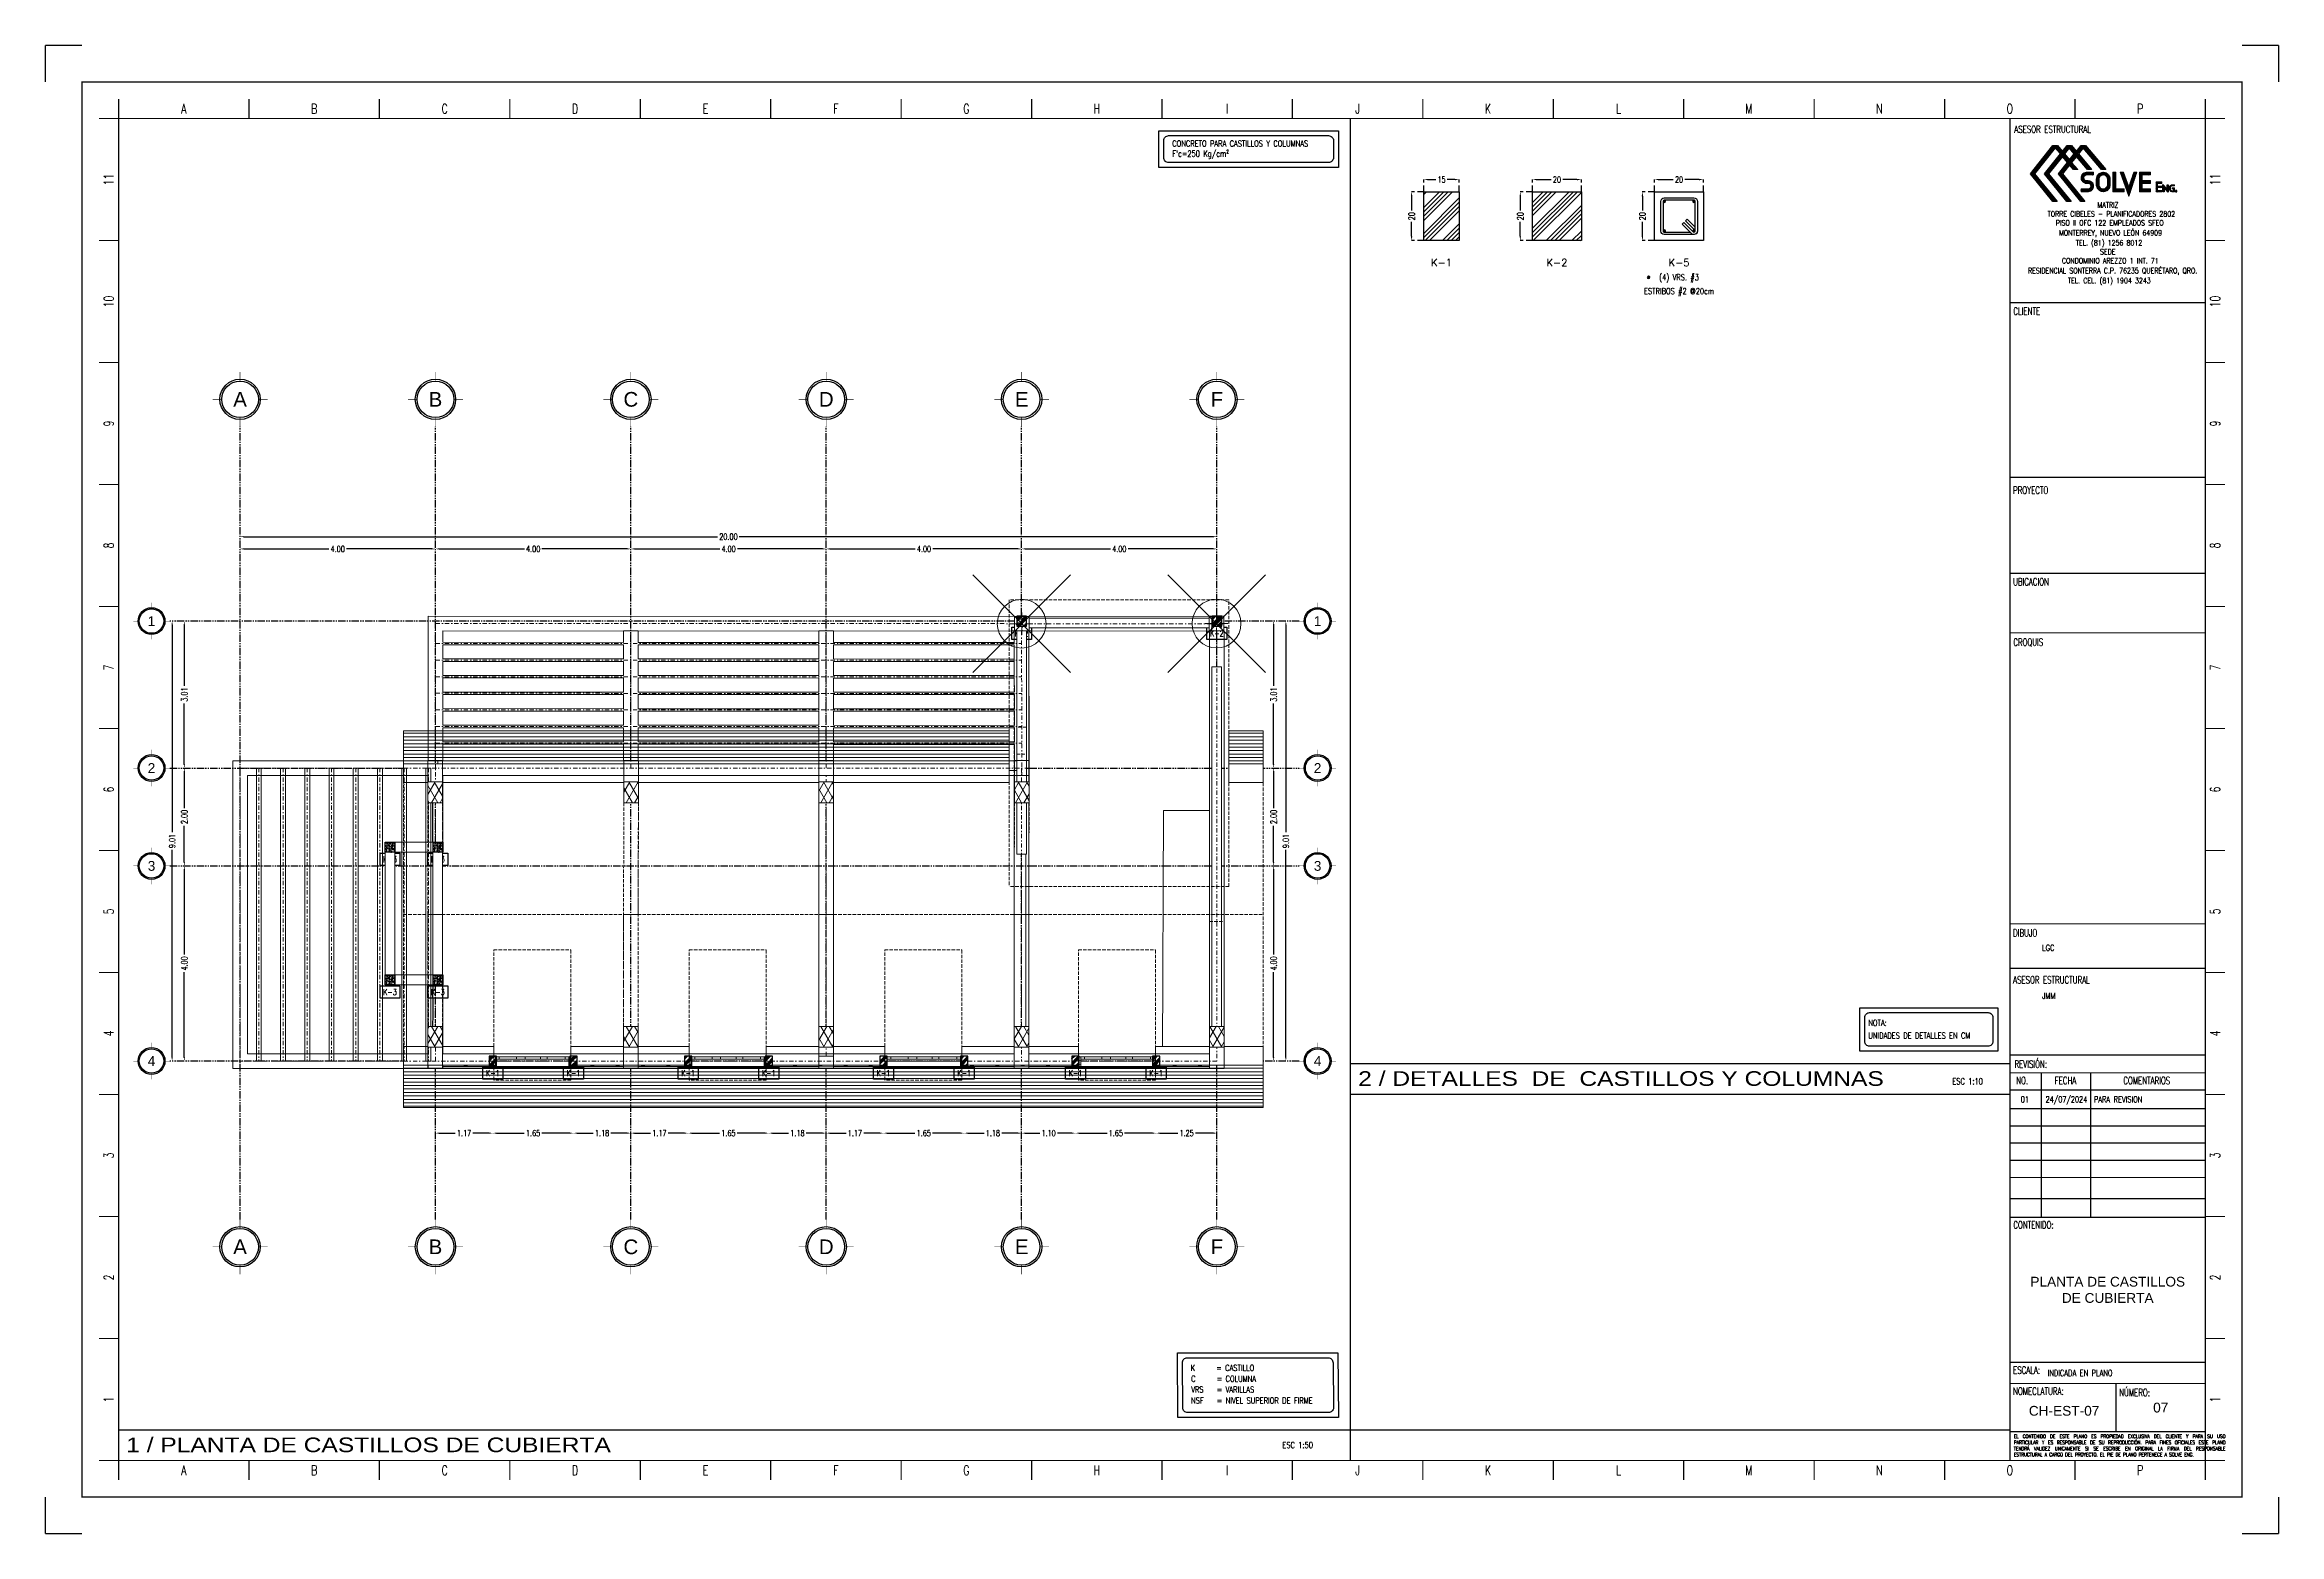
# Paper-space layout 'CH-EST-07' of a CAD drawing. Header units: metres. Extents: x 0 to 91.5, y 0 to 61.
# The model-space entities are those that its viewports show. They can reach past a viewport. Long polylines and large blocks are cut down to what shows.
import ezdxf
from ezdxf.enums import TextEntityAlignment as Align

# ---------------------------------------------------------------- set-up
doc = ezdxf.new("R2010")
doc.units = ezdxf.units.M
doc.header["$MEASUREMENT"] = 0
doc.header["$PDMODE"] = 35
for name, pattern in [('HIDDEN', [0.375, 0.25, -0.125]), ('Xref_ Arq. TAP$0$Línea Oculta', [0.391222, 0.282222, -0.109]), ('Xref_ Arq. TAP$0$Punto & Raya', [0.670278, 0.352778, -0.176389, 0, -0.141111]), ('Xref_ Arq. TAP$0$Wipeout_Contour', [1, 0, -1]), ('Xref_Ejes$0$ACAD_ISO05W100', [33, 24, -3, 0, -3, 0, -3])]:
    doc.linetypes.add(name, pattern=pattern)
doc.layers.get('Defpoints').update_dxf_attribs({"color": 8})
for name, color, linetype in [('Estribo', 6, 'Continuous'), ('Globo Eje', 1, 'Continuous'), ('TEXTO', 7, 'Continuous'), ('Varilla', 1, 'Continuous'), ('VIGA', 3, 'Continuous'), ('Xref_ Arq. TAP$0$Estructura - Cubiertas', 7, 'Continuous'), ('Xref_ Arq. TAP$0$Estructura - Forjados', 7, 'Continuous'), ('Xref_ Arq. TAP$0$Estructura - Muros', 7, 'Continuous'), ('Xref_ Arq. TAP$0$Estructura - Vigas y Pilares', 7, 'Continuous'), ('Xref_ Arq. TAP$0$Ventanas ArchiCAD', 7, 'Continuous'), ('Xref_Castillos CUB$0$COLUM. PB', 140, 'Continuous'), ('Xref_Castillos CUB$0$Firme', 7, 'Continuous'), ('Xref_Castillos CUB$0$VIGA', 3, 'Continuous'), ('Xref_Ejes$0$00-EJES', 1, 'Xref_Ejes$0$ACAD_ISO05W100'), ('Xref_Ejes$0$Globo Eje', 1, 'Continuous'), ('Xref_Ejes$0$Texto', 7, 'Continuous')]:
    doc.layers.add(name, color=color, linetype=linetype)
for name, color, linetype, lineweight in [('Xref_ Arq. TAP$0$Estructura - Cubiertas_Pluma_Nº__1', 7, 'Continuous', 13), ('Xref_ Arq. TAP$0$Estructura - Cubiertas_Pluma_Nº__2', 8, 'Continuous', 15), ('Xref_ Arq. TAP$0$Estructura - Forjados_Pluma_Nº__1', 7, 'Continuous', 13), ('Xref_ Arq. TAP$0$Estructura - Muros_Pluma_Nº__1', 7, 'Continuous', 13), ('Xref_ Arq. TAP$0$Estructura - Muros_Pluma_Nº__163', 9, 'Continuous', 13), ('Xref_ Arq. TAP$0$Estructura - Muros_Pluma_Nº__175', 9, 'Continuous', 13), ('Xref_ Arq. TAP$0$Estructura - Vigas y Pilares_Pluma_Nº__20', 1, 'Continuous', 0), ('Xref_ Arq. TAP$0$Estructura - Vigas y Pilares_Pluma_Nº__28', 7, 'Continuous', 18), ('Xref_ Arq. TAP$0$Estructura - Vigas y Pilares_Pluma_Nº__30', 7, 'Continuous', 18), ('Xref_ Arq. TAP$0$Ventanas ArchiCAD_Pluma_Nº__1', 7, 'Continuous', 13), ('Xref_ Arq. TAP$0$Ventanas ArchiCAD_Pluma_Nº__23', 7, 'Continuous', 18)]:
    doc.layers.add(name, color=color, linetype=linetype, lineweight=lineweight)
for name, color, linetype, lineweight, true_color in [('Xref_ Arq. TAP$0$Estructura - Vigas y Pilares_Pluma_Nº__170', 7, 'Continuous', 13, 0x9f9f00), ('Xref_ Arq. TAP$0$Estructura - Vigas y Pilares_Pluma_Nº__174', 7, 'Continuous', 13, 0xe4ad2c), ('Xref_ Arq. TAP$0$Estructura - Vigas y Pilares_Pluma_Nº__69', 7, 'Continuous', 13, 0x6a6a6a), ('Xref_ Arq. TAP$0$Estructura - Vigas y Pilares_Pluma_Nº__88', 7, 'Continuous', 13, 0x6a6a6a), ('Xref_ Arq. TAP$0$Estructura - Vigas y Pilares_Pluma_Nº__90', 7, 'Continuous', 13, 0x6a6a6a), ('Xref_ Arq. TAP$0$Ventanas ArchiCAD_Pluma_Nº__3', 7, 'Continuous', 18, 0xff6600)]:
    doc.layers.add(name, color=color, linetype=linetype, lineweight=lineweight, true_color=true_color)
doc.layers.get('Defpoints').off()
doc.styles.add('Arial', font='arial.ttf')
doc.styles.add('ROMAND', font='romand.shx')
doc.styles.add('romans', font='romans.shx', dxfattribs={"width": 0.7})
doc.styles.get("Standard").update_dxf_attribs({"font": 'arial.ttf'})
doc.styles.add('X-GRID$0$ARIAL', font='arial.ttf')
doc.styles.add('Xref_Ejes$0$Arial', font='arial.ttf')
doc.styles.add('Xref_Pie Plano$0$romans', font='romans.shx', dxfattribs={"width": 0.7})
doc.styles.add('Xref_Pie Plano$0$Standard', font='romans.shx', dxfattribs={"width": 0.7})
doc.dimstyles.new('1-10', dxfattribs={"dimtxt": 0.25, "dimasz": 0.18, "dimexe": 0.01, "dimexo": 0.01, "dimgap": 0.01, "dimtad": 0, "dimdec": 0, "dimlfac": 10, "dimzin": 0, "dimdsep": 46, "dimtxsty": 'romans', "dimcen": 0.09, "dimclrd": 1, "dimclre": 8, "dimclrt": 7, "dimadec": 0, "dimazin": 0, "dimtfac": 1, "dimtdec": 0, "dimtofl": 0, "dimtmove": 0, "dimatfit": 3, "dimfxl": 1, "dimtfill": 1, "dimtolj": 1, "dimtzin": 0, "dimarcsym": 0})
doc.dimstyles.new('100-50', dxfattribs={"dimtxt": 0.25, "dimasz": 0.15, "dimexe": 0.01, "dimexo": 0.01, "dimgap": 0.01, "dimtad": 0, "dimlfac": 0.5, "dimzin": 1, "dimdsep": 46, "dimtxsty": 'romans', "dimcen": 2.5, "dimclrd": 1, "dimclre": 8, "dimclrt": 7, "dimadec": 0, "dimazin": 0, "dimtfac": 1, "dimtmove": 1, "dimatfit": 1, "dimfxl": 1, "dimtfill": 1, "dimarcsym": 0})
pattern_1 = [(45, (-21.6136792, -23.1092445), (-0.001122532015, 0.001122532015), [])]
pattern_2 = [(10, (0, 0), (-0.01562834, 0.0886327), [])]
pattern_3 = [(45, (0, 0), (-0.1272792, 0.1272792), [])]
pattern_4 = [(0, (0, 0), (0, 0.623538), [0.06, -0.3]), (0, (0.18, 0.3118), (0, 0.623538), [0.06, -0.3]), (60, (0, 0), (-0.54, 0.31177), [0.06, -0.3]), (60, (0.36, 0), (-0.54, 0.31177), [0.06, -0.3]), (120, (0.06, 0), (0.54, 0.31177), [0.06, -0.3]), (120, (0.42, 0), (0.54, 0.31177), [0.06, -0.3]), (0, (0, 0.06), (0, 0.12), [0, -0.12, 0, -0.18]), (45, (0.06, 0.06), (-0.0848528, 0.0848528), [0, -0.09, 0, -0.15])]
pattern_5 = [(180, (1.49139, 12.01387), (0, 0.0707107), [])]
pattern_6 = [(60, (0, 0), (-0.1299038, 0.075), []), (120, (0, 0), (0.1299038, 0.075), [])]
pattern_7 = [(45, (4e-16, 0.05), (0.14142, 0), [0.2]), (45, (0.03, 0.05), (0.14142, 0), [0.2]), (45, (0.06, 0.05), (0.14142, 0), [0.2])]
pattern_8 = [(45, (0.25, 0.05), (0.14142, 0), [0.2]), (45, (0.28, 0.05), (0.14142, 0), [0.2]), (45, (0.31, 0.05), (0.14142, 0), [0.2])]

psp = doc.layouts.new('CH-EST-07')

# ---------------------------------------------------------------- texts
at = {"layer": 'TEXTO', "style": 'romans', "width": 0.8}
for s, p in [('CONCRETO PARA CASTILLOS Y COLUMNAS', (46.141, 56.81)), ("F'c=250 Kg/cm²", (46.141, 56.396)), ('LGC', (81.754, 23.873)), ('JMM', (81.754, 21.908)), ('NOTA:', (74.637, 20.795)), ('UNIDADES DE DETALLES EN CM', (74.637, 20.277)), ('PARA REVISION', (83.872, 17.662)), ('K', (46.895, 6.667)), ('C', (46.914, 6.222)), ('= CASTILLO', (47.945, 6.667)), ('= COLUMNA', (47.964, 6.222)), ('INDICADA EN PLANO', (81.977, 6.458)), ('VRS', (46.914, 5.781)), ('NSF', (46.914, 5.331)), ('= VARILLAS', (47.964, 5.781)), ('= NIVEL SUPERIOR DE FIRME', (47.964, 5.331))]:
    psp.add_text(s, height=0.25, dxfattribs=at).set_placement(p)
at = {"layer": 'TEXTO', "color": 3, "style": 'ROMAND'}
for s, p in [('K-1', (57.165, 51.91, 0)), ('K-2', (61.89, 51.91, 0)), ('K-5', (66.89, 51.91, 0))]:
    psp.add_text(s, height=0.3, dxfattribs=at).set_placement(p, align=Align.CENTER)
at = {"layer": 'TEXTO', "style": 'romans', "width": 0.8}
for s, p in [('(4) VRS. #3', (66.89, 51.584)), ('ESTRIBOS #2 @20cm', (66.89, 51.016))]:
    psp.add_text(s, height=0.25, dxfattribs=at).set_placement(p, align=Align.TOP_CENTER)
at = {"layer": 'TEXTO', "color": 2, "style": 'X-GRID$0$ARIAL', "width": 1.2}
for s, p in [('2 / DETALLES  DE  CASTILLOS Y COLUMNAS', (53.754, 18.343)), ('1 / PLANTA DE CASTILLOS DE CUBIERTA', (3.314, 3.34))]:
    psp.add_text(s, height=0.6, dxfattribs=at).set_placement(p)
at = {"layer": 'TEXTO', "style": 'romans', "width": 0.8}
for s, p in [('ESC 1:10', (79.329, 18.529)), ('ESC 1:50', (51.901, 3.63))]:
    psp.add_text(s, height=0.25, dxfattribs=at).set_placement(p, align=Align.MIDDLE_RIGHT)
at = {"layer": 'TEXTO', "style": 'romans'}
for s, width, p in [('01', 0.8, (81.05, 17.662)), ('24/07/2024', 0.7, (82.748, 17.662))]:
    psp.add_text(s, height=0.25, dxfattribs=dict(at, width=width)).set_placement(p, align=Align.CENTER)
at = {"layer": 'TEXTO', "color": 2}
for s, p in [('CH-EST-07', (82.654, 5.034)), ('07', (86.611, 5.165))]:
    psp.add_text(s, height=0.4, dxfattribs=at).set_placement(p, align=Align.MIDDLE_CENTER)
at = {"layer": 'TEXTO', "color": 2, "insert": (84.44, 9.986), "char_height": 0.4, "width": 7.20803, "attachment_point": 5}
psp.add_mtext('PLANTA DE CASTILLOS DE CUBIERTA', dxfattribs=at)

msp = doc.modelspace()

# ---------------------------------------------------------------- blocks, each defined once
blk = doc.blocks.new('Xref_Pie Plano$0$A$C2d875b69')
h = blk.add_hatch()
h.set_pattern_fill('ANSI31', color=256, scale=0.0001)
h.set_pattern_definition([(45, (-0.96223104, -0.49442098), (-0.0002245064, 0.0002245064), [])])
h.paths.add_polyline_path([(0.0008, 0.0112), (0.0007, 0.0111), (0.0004, 0.0107), (0.0002, 0.0102), (0, 0.0098), (0, 0.0093), (0, 0.009), (0.0001, 0.0086), (0.0002, 0.0081), (0.0005, 0.0077), (0.0008, 0.0073), (0.001, 0.0072), (0.0014, 0.0069), (0.0018, 0.0067), (0.0023, 0.0065), (0.0028, 0.0065), (0.0035, 0.0065), (0.0036, 0.0065), (0.004, 0.0064), (0.0045, 0.0061), (0.0048, 0.0056), (0.0049, 0.0051), (0.0047, 0.0045), (0.0044, 0.0041), (0.0039, 0.0038), (0.0035, 0.0037), (0, 0.0037), (0, 0.0023), (0.0035, 0.0023), (0.0037, 0.0024), (0.0042, 0.0024), (0.0046, 0.0026), (0.005, 0.0028), (0.0054, 0.0032), (0.0056, 0.0033), (0.0059, 0.0037), (0.0061, 0.0041), (0.0062, 0.0046), (0.0062, 0.0051), (0.0062, 0.0053), (0.0062, 0.0058), (0.006, 0.0063), (0.0058, 0.0067), (0.0054, 0.0071), (0.0053, 0.0072), (0.0049, 0.0075), (0.0044, 0.0077), (0.004, 0.0078), (0.0035, 0.0079), (0.0027, 0.0079), (0.0022, 0.008), (0.0017, 0.0083), (0.0015, 0.0088), (0.0014, 0.0094), (0.0015, 0.0099), (0.0018, 0.0103), (0.0023, 0.0106), (0.0028, 0.0107), (0.0062, 0.0107), (0.0062, 0.0121), (0.0028, 0.0121), (0.0025, 0.012), (0.0021, 0.012), (0.0016, 0.0118), (0.0012, 0.0116)])
h.paths.add_polyline_path([(0.0111, 0.0121), (0.0108, 0.012), (0.0103, 0.012), (0.0099, 0.0118), (0.0094, 0.0116), (0.009, 0.0114), (0.0086, 0.011), (0.0084, 0.0108), (0.0082, 0.0104), (0.0079, 0.01), (0.0078, 0.0096), (0.0077, 0.0091), (0.0076, 0.0086), (0.0076, 0.0058), (0.0076, 0.0055), (0.0077, 0.005), (0.0078, 0.0046), (0.008, 0.0041), (0.0083, 0.0037), (0.0086, 0.0034), (0.0089, 0.0032), (0.0092, 0.0029), (0.0097, 0.0026), (0.0101, 0.0025), (0.0106, 0.0024), (0.0111, 0.0023), (0.0114, 0.0024), (0.0119, 0.0024), (0.0123, 0.0026), (0.0128, 0.0028), (0.0132, 0.003), (0.0135, 0.0034), (0.0137, 0.0036), (0.014, 0.004), (0.0143, 0.0044), (0.0144, 0.0048), (0.0145, 0.0053), (0.0146, 0.0058), (0.0146, 0.0086), (0.0145, 0.0089), (0.0145, 0.0094), (0.0143, 0.0098), (0.0141, 0.0103), (0.0139, 0.0107), (0.0135, 0.011), (0.0133, 0.0112), (0.0129, 0.0115), (0.0125, 0.0118), (0.0121, 0.0119), (0.0116, 0.012)])
h.paths.add_polyline_path([(0.0117, 0.0106), (0.0122, 0.0104), (0.0126, 0.01), (0.0129, 0.0095), (0.0131, 0.0091), (0.0132, 0.0086), (0.0132, 0.0057), (0.0131, 0.0052), (0.0129, 0.0047), (0.0125, 0.0043), (0.012, 0.0039), (0.0116, 0.0038), (0.011, 0.0037), (0.0104, 0.0038), (0.01, 0.004), (0.0096, 0.0044), (0.0092, 0.0049), (0.0091, 0.0053), (0.009, 0.0058), (0.009, 0.0087), (0.0091, 0.0092), (0.0093, 0.0097), (0.0097, 0.0101), (0.0102, 0.0104), (0.0106, 0.0106), (0.0112, 0.0107)], flags=16)
h.paths.add_polyline_path([(0.0173, 0.0121), (0.0159, 0.0121), (0.0159, 0.0023), (0.0215, 0.0023), (0.0215, 0.0037), (0.0173, 0.0037)])
h.paths.add_polyline_path([(0.0238, 0), (0.0279, 0.0121), (0.0263, 0.0121), (0.0238, 0.0047), (0.0212, 0.0121), (0.0196, 0.0121)])
h.paths.add_polyline_path([(0.0305, 0.0107), (0.0347, 0.0107), (0.0347, 0.0121), (0.0291, 0.0121), (0.0291, 0.0023), (0.0347, 0.0023), (0.0347, 0.0037), (0.0305, 0.0037), (0.0305, 0.0065), (0.0347, 0.0065), (0.0347, 0.0079), (0.0305, 0.0079)])
h.paths.add_polyline_path([(0.0375, 0.0023), (0.0403, 0.0023), (0.0403, 0.003), (0.0382, 0.003), (0.0382, 0.0044), (0.0403, 0.0044), (0.0403, 0.0051), (0.0382, 0.0051), (0.0382, 0.0065), (0.0403, 0.0065), (0.0403, 0.0072), (0.0375, 0.0072)])
h.paths.add_polyline_path([(0.0415, 0.0044), (0.0435, 0.0021), (0.0435, 0.0057), (0.0429, 0.0057), (0.0429, 0.0036), (0.0409, 0.0059), (0.0409, 0.0023), (0.0415, 0.0023)])
h.paths.add_polyline_path([(0.0446, 0.0045), (0.0447, 0.0048), (0.0449, 0.005), (0.0452, 0.0052), (0.0455, 0.0052), (0.0467, 0.0052), (0.0467, 0.0057), (0.0454, 0.0057), (0.0451, 0.0057), (0.0448, 0.0055), (0.0445, 0.0054), (0.0444, 0.0053), (0.0442, 0.0051), (0.0441, 0.0048), (0.0441, 0.0045), (0.0441, 0.0035), (0.0441, 0.0032), (0.0443, 0.0029), (0.0445, 0.0027), (0.0445, 0.0027), (0.0448, 0.0025), (0.0451, 0.0024), (0.0455, 0.0023), (0.0467, 0.0023), (0.0467, 0.0043), (0.0455, 0.0043), (0.0455, 0.0038), (0.0461, 0.0038), (0.0461, 0.0028), (0.0455, 0.0028), (0.0452, 0.0029), (0.0449, 0.003), (0.0447, 0.0033), (0.0446, 0.0036)])
h.paths.add_polyline_path([(0.0478, 0.003), (0.0471, 0.003), (0.0471, 0.0023), (0.0478, 0.0023)])
at = {"color": 7, "lineweight": 0}
for points in [[(0.0062, 0.0121), (0.0028, 0.0121), (0.0025, 0.012), (0.0021, 0.012), (0.0016, 0.0118), (0.0012, 0.0116), (0.0008, 0.0112), (0.0007, 0.0111), (0.0004, 0.0107), (0.0002, 0.0102), (0, 0.0098), (0, 0.0093), (0, 0.009), (0.0001, 0.0086), (0.0002, 0.0081), (0.0005, 0.0077), (0.0008, 0.0073), (0.001, 0.0072), (0.0014, 0.0069), (0.0018, 0.0067), (0.0023, 0.0065), (0.0028, 0.0065), (0.0035, 0.0065), (0.0036, 0.0065), (0.004, 0.0064), (0.0045, 0.0061), (0.0045, 0.006), (0.0048, 0.0056), (0.0049, 0.0051), (0.0049, 0.005), (0.0047, 0.0045), (0.0045, 0.0041), (0.0044, 0.0041), (0.0039, 0.0038), (0.0035, 0.0037), (0, 0.0037), (0, 0.0023), (0.0035, 0.0023), (0.0037, 0.0024), (0.0042, 0.0024), (0.0046, 0.0026), (0.005, 0.0028), (0.0054, 0.0032), (0.0056, 0.0033), (0.0059, 0.0037), (0.0061, 0.0041), (0.0062, 0.0046), (0.0062, 0.0051), (0.0062, 0.0053), (0.0062, 0.0058), (0.006, 0.0063), (0.0058, 0.0067), (0.0054, 0.0071), (0.0053, 0.0072), (0.0049, 0.0075), (0.0044, 0.0077), (0.004, 0.0078), (0.0035, 0.0079), (0.0028, 0.0079), (0.0027, 0.0079), (0.0022, 0.008), (0.0018, 0.0083), (0.0017, 0.0084), (0.0015, 0.0088), (0.0014, 0.0093), (0.0014, 0.0094), (0.0015, 0.0099), (0.0018, 0.0103), (0.0019, 0.0103), (0.0023, 0.0106), (0.0028, 0.0107), (0.0062, 0.0107)], [(0.0137, 0.0036), (0.014, 0.004), (0.0143, 0.0044), (0.0144, 0.0048), (0.0145, 0.0053), (0.0146, 0.0058), (0.0146, 0.0086), (0.0145, 0.0089), (0.0145, 0.0094), (0.0143, 0.0098), (0.0141, 0.0103), (0.0139, 0.0107), (0.0135, 0.011), (0.0133, 0.0112), (0.0129, 0.0115), (0.0125, 0.0118), (0.0121, 0.0119), (0.0116, 0.012), (0.0111, 0.0121), (0.0108, 0.012), (0.0103, 0.012), (0.0099, 0.0118), (0.0094, 0.0116), (0.009, 0.0114), (0.0086, 0.011), (0.0084, 0.0108), (0.0082, 0.0104), (0.0079, 0.01), (0.0078, 0.0096), (0.0077, 0.0091), (0.0076, 0.0086), (0.0076, 0.0058), (0.0076, 0.0055), (0.0077, 0.005), (0.0078, 0.0046), (0.008, 0.0041), (0.0083, 0.0037), (0.0086, 0.0034), (0.0089, 0.0032), (0.0092, 0.0029), (0.0097, 0.0026), (0.0101, 0.0025), (0.0106, 0.0024), (0.0111, 0.0023), (0.0114, 0.0024), (0.0119, 0.0024), (0.0123, 0.0026), (0.0128, 0.0028), (0.0132, 0.003), (0.0135, 0.0034)], [(0.0173, 0.0121), (0.0159, 0.0121), (0.0159, 0.0023), (0.0215, 0.0023), (0.0215, 0.0037), (0.0173, 0.0037)], [(0.0279, 0.0121), (0.0263, 0.0121), (0.0238, 0.0047), (0.0212, 0.0121), (0.0196, 0.0121), (0.0238, 0)], [(0.0347, 0.0121), (0.0291, 0.0121), (0.0291, 0.0023), (0.0347, 0.0023), (0.0347, 0.0037), (0.0305, 0.0037), (0.0305, 0.0065), (0.0347, 0.0065), (0.0347, 0.0079), (0.0305, 0.0079), (0.0305, 0.0107), (0.0347, 0.0107)], [(0.0111, 0.0107), (0.0113, 0.0107), (0.0117, 0.0106), (0.0122, 0.0104), (0.0126, 0.0101), (0.0127, 0.0099), (0.0129, 0.0095), (0.0131, 0.0091), (0.0132, 0.0086), (0.0132, 0.0058), (0.0132, 0.0056), (0.0131, 0.0052), (0.0129, 0.0047), (0.0126, 0.0043), (0.0124, 0.0042), (0.012, 0.0039), (0.0116, 0.0038), (0.0111, 0.0037), (0.0109, 0.0037), (0.0104, 0.0038), (0.01, 0.004), (0.0096, 0.0043), (0.0095, 0.0045), (0.0092, 0.0049), (0.0091, 0.0053), (0.009, 0.0058), (0.009, 0.0086), (0.009, 0.0088), (0.0091, 0.0092), (0.0093, 0.0097), (0.0096, 0.0101), (0.0097, 0.0102), (0.0102, 0.0104), (0.0106, 0.0106)], [(0.0403, 0.0072), (0.0375, 0.0072), (0.0375, 0.0023), (0.0403, 0.0023), (0.0403, 0.003), (0.0382, 0.003), (0.0382, 0.0044), (0.0403, 0.0044), (0.0403, 0.0051), (0.0382, 0.0051), (0.0382, 0.0065), (0.0403, 0.0065)], [(0.0467, 0.0043), (0.0455, 0.0043), (0.0455, 0.0038), (0.0461, 0.0038), (0.0461, 0.0028), (0.0455, 0.0028), (0.0452, 0.0029), (0.0449, 0.003), (0.0447, 0.0033), (0.0446, 0.0036), (0.0446, 0.0045), (0.0447, 0.0048), (0.0449, 0.005), (0.0452, 0.0052), (0.0455, 0.0052), (0.0467, 0.0052), (0.0467, 0.0057), (0.0455, 0.0057), (0.0454, 0.0057), (0.0451, 0.0057), (0.0448, 0.0055), (0.0445, 0.0054), (0.0444, 0.0053), (0.0442, 0.0051), (0.0441, 0.0048), (0.0441, 0.0045), (0.0441, 0.0036), (0.0441, 0.0035), (0.0441, 0.0032), (0.0443, 0.0029), (0.0445, 0.0027), (0.0445, 0.0027), (0.0448, 0.0025), (0.0451, 0.0024), (0.0455, 0.0023), (0.0467, 0.0023)]]:
    blk.add_lwpolyline(points, close=True, dxfattribs=at)
blk.add_lwpolyline([(0.0409, 0.0059), (0.0429, 0.0036), (0.0429, 0.0057), (0.0435, 0.0057), (0.0435, 0.0021), (0.0415, 0.0044), (0.0415, 0.0023), (0.0409, 0.0023)], close=True)
at = {"color": 7, "true_color": 0xffffff}
blk.add_lwpolyline([(0.0471, 0.0023), (0.0478, 0.0023), (0.0478, 0.003), (0.0471, 0.003)], close=True, dxfattribs=at)
blk = doc.blocks.new('Xref_Pie Plano$0$A$C58965cfb')
h = blk.add_hatch()
h.set_pattern_fill('ANSI31', color=1, scale=0.00016625, angle=45)
h.set_pattern_definition([(90, (-0.1214854, -0.01398977), (-0.0005278437, 0), [])])
h.paths.add_polyline_path([(0.0274, 0.0279), (0.0252, 0.0279), (0.0229, 0.025), (0.0204, 0.0279), (0.0182, 0.0279), (0.0159, 0.025), (0.0134, 0.0279), (0.0112, 0.0279), (0, 0.0138), (0.0112, 0), (0.0132, 0), (0.002, 0.0138), (0.0123, 0.0267), (0.0149, 0.0237), (0.007, 0.0138), (0.0181, 0), (0.0202, 0), (0.009, 0.0138), (0.0159, 0.0225), (0.0185, 0.0195), (0.0139, 0.0138), (0.0251, 0), (0.0271, 0), (0.016, 0.0138), (0.0195, 0.0183), (0.0215, 0.016), (0.0236, 0.016), (0.0205, 0.0195), (0.0229, 0.0225), (0.0284, 0.016), (0.0305, 0.016), (0.0239, 0.0237), (0.0263, 0.0267), (0.0354, 0.016), (0.0375, 0.016)])
h.paths.add_polyline_path([(0.0218, 0.0237), (0.0195, 0.0208), (0.0169, 0.0237), (0.0193, 0.0267)], flags=16)
at = {"color": 1}
for points in [[(0.0149, 0.0237), (0.0123, 0.0267), (0.002, 0.0138), (0.0132, 0), (0.0112, 0), (0, 0.0138), (0.0112, 0.0279), (0.0134, 0.0279), (0.0159, 0.025), (0.0182, 0.0279), (0.0204, 0.0279), (0.0229, 0.025), (0.0252, 0.0279), (0.0274, 0.0279), (0.0375, 0.016), (0.0354, 0.016), (0.0263, 0.0267), (0.0239, 0.0237), (0.0305, 0.016), (0.0284, 0.016), (0.0229, 0.0225), (0.0205, 0.0195), (0.0236, 0.016), (0.0215, 0.016), (0.0195, 0.0183), (0.016, 0.0138), (0.0271, 0), (0.0251, 0), (0.0139, 0.0138), (0.0185, 0.0195), (0.0159, 0.0225), (0.009, 0.0138), (0.0202, 0), (0.0181, 0), (0.007, 0.0138)], [(0.0218, 0.0237), (0.0193, 0.0267), (0.0169, 0.0237), (0.0195, 0.0208)]]:
    blk.add_lwpolyline(points, close=True, dxfattribs=at)
blk.add_blockref('Xref_Pie Plano$0$A$C2d875b69', (0.0252, 0.0025), dxfattribs=at)
blk = doc.blocks.new('Xref_Pie Plano$0$A$C85bed119')
at = {"color": 1, "xscale": 44.8, "yscale": 44.8, "zscale": 44.8}
blk.add_blockref('Xref_Pie Plano$0$A$C58965cfb', (-2.195, -0.112), dxfattribs=at)
at = {"style": 'Xref_Pie Plano$0$romans', "width": 0.7}
for s, p in [('TORRE CIBELES - PLANIFICADORES 2802', (-1.814, -0.452)), ('MATRIZ', (-0.698, -0.252)), ('PISO II OFC 122 EMPLEADOS SFEO', (-1.63, -0.652)), ('MONTERREY, NUEVO LEÓN 64909', (-1.556, -0.875)), ('TEL. (81) 1256 8012', (-1.184, -1.098)), ('CONDOMINIO AREZZO 1 INT. 71', (-1.494, -1.498)), ('SEDE', (-0.642, -1.298)), ('RESIDENCIAL SONTERRA C.P. 76235 QUERÉTARO, QRO.', (-2.252, -1.721)), ('TEL. CEL. (81) 1904 3243', (-1.36, -1.943))]:
    blk.add_text(s, height=0.12, dxfattribs=at).set_placement(p)
blk = doc.blocks.new('Xref_Pie Plano$0$A$C652C76E2')
at = {"color": 8, "const_width": 0.0005}
for points in [[(0.00025, 0.60985), (0.01525, 0.60985)], [(0.00025, 0.60985), (0.00025, 0.59485)], [(0.91465, 0.60985), (0.89965, 0.60985)], [(0.91465, 0.60985), (0.91465, 0.59485)], [(0.00025, 0.00025), (0.00025, 0.01525)], [(0.91465, 0.00025), (0.91465, 0.01525)], [(0.00025, 0.00025), (0.01525, 0.00025)], [(0.91465, 0.00025), (0.89965, 0.00025)]]:
    blk.add_lwpolyline(points, dxfattribs=at)
at = {"color": 5, "const_width": 0.0005}
for points in [[(0.01525, 0.01525), (0.89965, 0.01525), (0.89965, 0.59485), (0.01525, 0.59485)], [(0.03025, 0.03025), (0.88465, 0.03025), (0.88465, 0.57985), (0.03025, 0.57985)], [(0.80465, 0.57985), (0.88465, 0.57985), (0.88465, 0.03025), (0.80465, 0.03025)]]:
    blk.add_lwpolyline(points, close=True, dxfattribs=at)
for points in [[(0.03025, 0.57985), (0.03025, 0.58788)], [(0.08365, 0.57985), (0.08365, 0.58788)], [(0.13705, 0.57985), (0.13705, 0.58788)], [(0.19045, 0.57985), (0.19045, 0.58788)], [(0.24385, 0.57985), (0.24385, 0.58788)], [(0.29725, 0.57985), (0.29725, 0.58788)], [(0.35065, 0.57985), (0.35065, 0.58788)], [(0.40405, 0.57985), (0.40405, 0.58788)], [(0.45745, 0.57985), (0.45745, 0.58788)], [(0.51085, 0.57985), (0.51085, 0.58788)], [(0.56425, 0.57985), (0.56425, 0.58788)], [(0.61765, 0.57985), (0.61765, 0.58788)], [(0.67105, 0.57985), (0.67105, 0.58788)], [(0.72445, 0.57985), (0.72445, 0.58788)], [(0.77785, 0.57985), (0.77785, 0.58788)], [(0.83125, 0.57985), (0.83125, 0.58788)], [(0.88465, 0.57985), (0.88465, 0.58788)], [(0.03025, 0.57985), (0.02222, 0.57985)], [(0.88465, 0.57985), (0.89268, 0.57985)], [(0.03025, 0.52989), (0.02222, 0.52989)], [(0.88465, 0.52989), (0.89268, 0.52989)], [(0.80465, 0.50446), (0.88465, 0.50446)], [(0.03025, 0.47992), (0.02222, 0.47992)], [(0.88465, 0.47992), (0.89268, 0.47992)], [(0.03025, 0.42996), (0.02222, 0.42996)], [(0.80465, 0.4329), (0.88465, 0.4329)], [(0.88465, 0.42996), (0.89268, 0.42996)], [(0.80465, 0.39363), (0.88465, 0.39363)], [(0.03025, 0.38), (0.02222, 0.38)], [(0.88465, 0.38), (0.89268, 0.38)], [(0.80465, 0.36924), (0.88465, 0.36924)], [(0.03025, 0.33003), (0.02222, 0.33003)], [(0.88465, 0.33003), (0.89268, 0.33003)], [(0.03025, 0.28007), (0.02222, 0.28007)], [(0.88465, 0.28007), (0.89268, 0.28007)], [(0.80465, 0.25005), (0.88465, 0.25005)], [(0.03025, 0.2301), (0.02222, 0.2301)], [(0.80465, 0.23177), (0.88465, 0.23177)], [(0.88465, 0.2301), (0.89268, 0.2301)], [(0.80465, 0.1963), (0.88465, 0.1963)], [(0.80465, 0.1963), (0.88465, 0.1963)], [(0.80465, 0.18899), (0.88465, 0.18899)], [(0.81748, 0.18899), (0.81748, 0.12983)], [(0.83769, 0.18899), (0.83769, 0.12983)], [(0.03025, 0.18014), (0.02222, 0.18014)], [(0.80465, 0.18194), (0.88465, 0.18194)], [(0.80465, 0.17434), (0.88465, 0.17434)], [(0.88465, 0.18014), (0.89268, 0.18014)], [(0.80465, 0.16728), (0.88465, 0.16728)], [(0.80465, 0.16023), (0.88465, 0.16023)], [(0.80465, 0.15317), (0.88465, 0.15317)], [(0.80465, 0.14612), (0.88465, 0.14612)], [(0.80465, 0.13743), (0.88465, 0.13743)], [(0.03025, 0.13018), (0.02222, 0.13018)], [(0.80465, 0.12983), (0.88465, 0.12983)], [(0.88465, 0.13018), (0.89268, 0.13018)], [(0.03025, 0.08021), (0.02222, 0.08021)], [(0.88465, 0.08021), (0.89268, 0.08021)], [(0.80465, 0.0704), (0.88465, 0.0704)], [(0.80465, 0.06177), (0.88465, 0.06177)], [(0.84807, 0.06177), (0.84807, 0.04202)], [(0.80465, 0.04202), (0.88465, 0.04202)], [(0.03025, 0.03025), (0.02222, 0.03025)], [(0.03025, 0.03025), (0.03025, 0.02222)], [(0.08365, 0.03025), (0.08365, 0.02222)], [(0.13705, 0.03025), (0.13705, 0.02222)], [(0.19045, 0.03025), (0.19045, 0.02222)], [(0.24385, 0.03025), (0.24385, 0.02222)], [(0.29725, 0.03025), (0.29725, 0.02222)], [(0.35065, 0.03025), (0.35065, 0.02222)], [(0.40405, 0.03025), (0.40405, 0.02222)], [(0.45745, 0.03025), (0.45745, 0.02222)], [(0.51085, 0.03025), (0.51085, 0.02222)], [(0.56425, 0.03025), (0.56425, 0.02222)], [(0.61765, 0.03025), (0.61765, 0.02222)], [(0.67105, 0.03025), (0.67105, 0.02222)], [(0.72445, 0.03025), (0.72445, 0.02222)], [(0.77785, 0.03025), (0.77785, 0.02222)], [(0.83125, 0.03025), (0.83125, 0.02222)], [(0.88465, 0.03025), (0.88465, 0.02222)], [(0.88465, 0.03025), (0.89268, 0.03025)]]:
    blk.add_lwpolyline(points, dxfattribs=at)
at = {"xscale": 0.018310546875, "yscale": 0.018310546875, "zscale": 0.018310546875}
blk.add_blockref('Xref_Pie Plano$0$A$C85bed119', (0.85325, 0.54796), dxfattribs=at)
at = {"color": 7, "style": 'Xref_Pie Plano$0$Standard', "width": 0.7}
for s, p in [('ASESOR ESTRUCTURAL', (0.80641, 0.57393)), ('CLIENTE', (0.80601, 0.49947)), ('PROYECTO', (0.80591, 0.42613)), ('UBICACION', (0.80591, 0.38864)), ('CROQUIS', (0.80601, 0.36384)), ('DIBUJO', (0.80591, 0.24483)), ('ASESOR ESTRUCTURAL', (0.80591, 0.22557)), ('REVISIÓN:', (0.80647, 0.19109)), ('NO.', (0.80718, 0.18434)), ('FECHA', (0.82297, 0.18434)), ('COMENTARIOS', (0.85105, 0.18434)), ('CONTENIDO:', (0.80601, 0.1252)), ('ESCALA:', (0.80591, 0.06577)), ('NOMECLATURA:', (0.80591, 0.05713)), ('NÚMERO:', (0.84933, 0.05656))]:
    blk.add_text(s, height=0.003, dxfattribs=at).set_placement(p)
at = {"color": 7, "style": 'Xref_Pie Plano$0$Standard'}
for s, width, gutter_width, insert, char_height, attachment_point in [('A', 0.0534, 12.5, (0.05695, 0.58386), 0.004, 5), ('B', 0.0534, 12.5, (0.11035, 0.58386), 0.004, 5), ('C', 0.0534, 12.5, (0.16375, 0.58386), 0.004, 5), ('D', 0.0534, 12.5, (0.21715, 0.58386), 0.004, 5), ('E', 0.0534, 12.5, (0.27055, 0.58386), 0.004, 5), ('F', 0.0534, 12.5, (0.32395, 0.58386), 0.004, 5), ('G', 0.0534, 12.5, (0.37735, 0.58386), 0.004, 5), ('H', 0.0534, 12.5, (0.43075, 0.58386), 0.004, 5), ('I', 0.0534, 12.5, (0.48415, 0.58386), 0.004, 5), ('J', 0.0534, 12.5, (0.53755, 0.58386), 0.004, 5), ('K', 0.0534, 12.5, (0.59095, 0.58386), 0.004, 5), ('L', 0.0534, 12.5, (0.64435, 0.58386), 0.004, 5), ('M', 0.0534, 12.5, (0.69775, 0.58386), 0.004, 5), ('N', 0.0534, 12.5, (0.75115, 0.58386), 0.004, 5), ('O', 0.0534, 12.5, (0.80455, 0.58386), 0.004, 5), ('P', 0.0534, 12.5, (0.85795, 0.58386), 0.004, 5), ('\\pxqj;EL CONTENIDO DE ESTE PLANO ES PROPIEDAD EXCLUSIVA DEL CLIENTE Y PARA SU USO PARTICULAR Y ES RESPONSABLE DE SU REPRODUCCIÓN. PARA FINES OFICIALES ESTE PLANO TENDRÁ VALIDEZ UNICAMENTE SI SE ESCRIBE EN ORIGINAL LA FIRMA DEL RESPONSABLE ESTRUCTURAL A CARGO DEL PROYECTO. EL PIE DE PLANO PERTENECE A SOLVE ENG.', 0.0769105, 0.0125, (0.8062, 0.04089), 0.0015, 1), ('A', 0.0534, 12.5, (0.05695, 0.02624), 0.004, 5), ('B', 0.0534, 12.5, (0.11035, 0.02624), 0.004, 5), ('C', 0.0534, 12.5, (0.16375, 0.02624), 0.004, 5), ('D', 0.0534, 12.5, (0.21715, 0.02624), 0.004, 5), ('E', 0.0534, 12.5, (0.27055, 0.02624), 0.004, 5), ('F', 0.0534, 12.5, (0.32395, 0.02624), 0.004, 5), ('G', 0.0534, 12.5, (0.37735, 0.02624), 0.004, 5), ('H', 0.0534, 12.5, (0.43075, 0.02624), 0.004, 5), ('I', 0.0534, 12.5, (0.48415, 0.02624), 0.004, 5), ('J', 0.0534, 12.5, (0.53755, 0.02624), 0.004, 5), ('K', 0.0534, 12.5, (0.59095, 0.02624), 0.004, 5), ('L', 0.0534, 12.5, (0.64435, 0.02624), 0.004, 5), ('M', 0.0534, 12.5, (0.69775, 0.02624), 0.004, 5), ('N', 0.0534, 12.5, (0.75115, 0.02624), 0.004, 5), ('O', 0.0534, 12.5, (0.80455, 0.02624), 0.004, 5), ('P', 0.0534, 12.5, (0.85795, 0.02624), 0.004, 5)]:
    blk.add_mtext_dynamic_manual_height_columns(s, width=width, gutter_width=gutter_width, heights=[0], dxfattribs=dict(at, insert=insert, char_height=char_height, attachment_point=attachment_point))
at = {"color": 7, "char_height": 0.004, "attachment_point": 5, "rotation": 90, "style": 'Xref_Pie Plano$0$Standard'}
for s, insert in [('11', (0.02624, 0.55487)), ('11', (0.88866, 0.55487)), ('10', (0.02624, 0.5049)), ('10', (0.88866, 0.5049)), ('9', (0.02624, 0.45494)), ('9', (0.88866, 0.45494)), ('8', (0.02624, 0.40498)), ('8', (0.88866, 0.40498)), ('7', (0.02624, 0.35501)), ('7', (0.88866, 0.35501)), ('6', (0.02624, 0.30505)), ('6', (0.88866, 0.30505)), ('5', (0.02624, 0.25509)), ('5', (0.88866, 0.25509)), ('4', (0.02624, 0.20512)), ('4', (0.88866, 0.20512)), ('3', (0.02624, 0.15516)), ('3', (0.88866, 0.15516)), ('2', (0.02624, 0.1052)), ('2', (0.88866, 0.1052)), ('1', (0.02624, 0.05523)), ('1', (0.88866, 0.05523))]:
    blk.add_mtext_dynamic_manual_height_columns(s, width=0.0499636, gutter_width=0.025, heights=[0], dxfattribs=dict(at, insert=insert))
blk = doc.blocks.new('Xref_Pie Plano')
at = {"color": 1, "xscale": 100, "yscale": 100, "zscale": 100}
blk.add_blockref('Xref_Pie Plano$0$A$C652C76E2', (-0.025, -0.025), dxfattribs=at)
blk = doc.blocks.new('*U22')
at = {"layer": 'Globo Eje', "ltscale": 0.025, "const_width": 0.0125}
for points in [[(-0.5, 0), (-0.75, 0)], [(0, 0.75), (0, 0.5)], [(0.75, 0), (0.5, 0)], [(0, -0.5), (0, -0.75)]]:
    blk.add_lwpolyline(points, dxfattribs=at)
at = {"layer": 'Globo Eje', "ltscale": 0.025}
for radius in [0.55, 0.5]:
    blk.add_circle((0, 0), radius, dxfattribs=at)
at = {"layer": 'TEXTO', "color": 7, "ltscale": 0.025, "style": 'Arial'}
blk.add_attdef('EJE', text='', height=0.4, dxfattribs=at).set_placement((0, 0), align=Align.MIDDLE_CENTER)
blk = doc.blocks.new('*U8')
at = {"layer": 'Globo Eje', "ltscale": 0.025, "const_width": 0.0188}
for points in [[(0, 1.125), (0, 0.75)], [(-0.75, 0), (-1.125, 0)], [(1.125, 0), (0.75, 0)], [(0, -0.75), (0, -1.125)]]:
    blk.add_lwpolyline(points, dxfattribs=at)
at = {"layer": 'Globo Eje', "ltscale": 0.025}
for radius in [0.825, 0.75]:
    blk.add_circle((0, 0), radius, dxfattribs=at)
at = {"layer": 'TEXTO', "color": 7, "ltscale": 0.025, "style": 'Arial'}
blk.add_attdef('EJE', text='', height=0.6, dxfattribs=at).set_placement((0, 0), align=Align.MIDDLE_CENTER)
blk = doc.blocks.new('*D9')
at = {"color": 1, "lineweight": -2, "transparency": 16777216}
for p, q in [((8.124, 40.334), (11.697, 40.334)), ((15.824, 40.334), (12.25, 40.334))]:
    blk.add_line(p, q, dxfattribs=at)
at = {"color": 1, "transparency": 16777216}
for points in [[(8.124, 40.359), (8.124, 40.309), (7.974, 40.334)], [(15.824, 40.359), (15.824, 40.309), (15.974, 40.334)]]:
    blk.add_solid(points, dxfattribs=at)
at = {"color": 7, "transparency": 16777216, "insert": (11.974, 40.334), "char_height": 0.25, "attachment_point": 5, "style": 'romans', "bg_fill": 3, "box_fill_scale": 1.25, "bg_fill_color": 256, "bg_fill_true_color": 13158600, "bg_fill_transparency": 0}
blk.add_mtext('4.00', dxfattribs=at)
blk = doc.blocks.new('*D10')
at = {"color": 1, "lineweight": -2, "transparency": 16777216}
for p, q in [((16.124, 40.334), (19.697, 40.334)), ((23.824, 40.334), (20.25, 40.334))]:
    blk.add_line(p, q, dxfattribs=at)
at = {"color": 1, "transparency": 16777216}
for points in [[(16.124, 40.359), (16.124, 40.309), (15.974, 40.334)], [(23.824, 40.359), (23.824, 40.309), (23.974, 40.334)]]:
    blk.add_solid(points, dxfattribs=at)
at = {"color": 7, "transparency": 16777216, "insert": (19.974, 40.334), "char_height": 0.25, "attachment_point": 5, "style": 'romans', "bg_fill": 3, "box_fill_scale": 1.25, "bg_fill_color": 256, "bg_fill_true_color": 13158600, "bg_fill_transparency": 0}
blk.add_mtext('4.00', dxfattribs=at)
blk = doc.blocks.new('*D11')
at = {"color": 1, "lineweight": -2, "transparency": 16777216}
for p, q in [((24.124, 40.334), (27.697, 40.334)), ((31.824, 40.334), (28.25, 40.334))]:
    blk.add_line(p, q, dxfattribs=at)
at = {"color": 1, "transparency": 16777216}
for points in [[(24.124, 40.359), (24.124, 40.309), (23.974, 40.334)], [(31.824, 40.359), (31.824, 40.309), (31.974, 40.334)]]:
    blk.add_solid(points, dxfattribs=at)
at = {"color": 7, "transparency": 16777216, "insert": (27.974, 40.334), "char_height": 0.25, "attachment_point": 5, "style": 'romans', "bg_fill": 3, "box_fill_scale": 1.25, "bg_fill_color": 256, "bg_fill_true_color": 13158600, "bg_fill_transparency": 0}
blk.add_mtext('4.00', dxfattribs=at)
blk = doc.blocks.new('*D12')
at = {"color": 1, "lineweight": -2, "transparency": 16777216}
for p, q in [((32.124, 40.334), (35.697, 40.334)), ((39.824, 40.334), (36.25, 40.334))]:
    blk.add_line(p, q, dxfattribs=at)
at = {"color": 1, "transparency": 16777216}
for points in [[(32.124, 40.359), (32.124, 40.309), (31.974, 40.334)], [(39.824, 40.359), (39.824, 40.309), (39.974, 40.334)]]:
    blk.add_solid(points, dxfattribs=at)
at = {"color": 7, "transparency": 16777216, "insert": (35.974, 40.334), "char_height": 0.25, "attachment_point": 5, "style": 'romans', "bg_fill": 3, "box_fill_scale": 1.25, "bg_fill_color": 256, "bg_fill_true_color": 13158600, "bg_fill_transparency": 0}
blk.add_mtext('4.00', dxfattribs=at)
blk = doc.blocks.new('*D13')
at = {"color": 1, "lineweight": -2, "transparency": 16777216}
for p, q in [((40.124, 40.334), (43.694, 40.334)), ((47.817, 40.334), (44.247, 40.334))]:
    blk.add_line(p, q, dxfattribs=at)
at = {"color": 1, "transparency": 16777216}
for points in [[(40.124, 40.359), (40.124, 40.309), (39.974, 40.334)], [(47.817, 40.359), (47.817, 40.309), (47.967, 40.334)]]:
    blk.add_solid(points, dxfattribs=at)
at = {"color": 7, "transparency": 16777216, "insert": (43.97, 40.334), "char_height": 0.25, "attachment_point": 5, "style": 'romans', "bg_fill": 3, "box_fill_scale": 1.25, "bg_fill_color": 256, "bg_fill_true_color": 13158600, "bg_fill_transparency": 0}
blk.add_mtext('4.00', dxfattribs=at)
blk = doc.blocks.new('*D14')
at = {"color": 1, "lineweight": -2, "transparency": 16777216}
for p, q in [((8.124, 40.834), (27.61, 40.834)), ((47.817, 40.834), (28.33, 40.834))]:
    blk.add_line(p, q, dxfattribs=at)
at = {"color": 1, "transparency": 16777216}
for points in [[(8.124, 40.859), (8.124, 40.809), (7.974, 40.834)], [(47.817, 40.859), (47.817, 40.809), (47.967, 40.834)]]:
    blk.add_solid(points, dxfattribs=at)
at = {"color": 7, "transparency": 16777216, "insert": (27.97, 40.834), "char_height": 0.25, "attachment_point": 5, "style": 'romans', "bg_fill": 3, "box_fill_scale": 1.25, "bg_fill_color": 256, "bg_fill_true_color": 13158600, "bg_fill_transparency": 0}
blk.add_mtext('20.00', dxfattribs=at)
blk = doc.blocks.new('*D15')
at = {"color": 1, "lineweight": -2, "transparency": 16777216}
for p, q in [((50.292, 27.201), (50.292, 23.632)), ((50.292, 19.51), (50.292, 23.079))]:
    blk.add_line(p, q, dxfattribs=at)
at = {"color": 1, "transparency": 16777216}
for points in [[(50.267, 27.201), (50.317, 27.201), (50.292, 27.351)], [(50.267, 19.51), (50.317, 19.51), (50.292, 19.36)]]:
    blk.add_solid(points, dxfattribs=at)
at = {"color": 7, "transparency": 16777216, "insert": (50.292, 23.356), "char_height": 0.25, "attachment_point": 5, "rotation": 90, "style": 'romans', "bg_fill": 3, "box_fill_scale": 1.25, "bg_fill_color": 256, "bg_fill_true_color": 13158600, "bg_fill_transparency": 0}
blk.add_mtext('4.00', dxfattribs=at)
blk = doc.blocks.new('*D16')
at = {"color": 1, "lineweight": -2, "transparency": 16777216}
for p, q in [((50.292, 31.21), (50.292, 29.632)), ((50.292, 27.501), (50.292, 29.079))]:
    blk.add_line(p, q, dxfattribs=at)
at = {"color": 1, "transparency": 16777216}
for points in [[(50.267, 31.21), (50.317, 31.21), (50.292, 31.36)], [(50.267, 27.501), (50.317, 27.501), (50.292, 27.351)]]:
    blk.add_solid(points, dxfattribs=at)
at = {"color": 7, "transparency": 16777216, "insert": (50.292, 29.356), "char_height": 0.25, "attachment_point": 5, "rotation": 90, "style": 'romans', "bg_fill": 3, "box_fill_scale": 1.25, "bg_fill_color": 256, "bg_fill_true_color": 13158600, "bg_fill_transparency": 0}
blk.add_mtext('2.00', dxfattribs=at)
blk = doc.blocks.new('*D17')
at = {"color": 1, "lineweight": -2, "transparency": 16777216}
for p, q in [((50.292, 37.227), (50.292, 34.62)), ((50.292, 31.51), (50.292, 34.117))]:
    blk.add_line(p, q, dxfattribs=at)
at = {"color": 1, "transparency": 16777216}
for points in [[(50.267, 37.227), (50.317, 37.227), (50.292, 37.377)], [(50.267, 31.51), (50.317, 31.51), (50.292, 31.36)]]:
    blk.add_solid(points, dxfattribs=at)
at = {"color": 7, "transparency": 16777216, "insert": (50.292, 34.368), "char_height": 0.25, "attachment_point": 5, "rotation": 90, "style": 'romans', "bg_fill": 3, "box_fill_scale": 1.25, "bg_fill_color": 256, "bg_fill_true_color": 13158600, "bg_fill_transparency": 0}
blk.add_mtext('3.01', dxfattribs=at)
blk = doc.blocks.new('*D18')
at = {"color": 1, "lineweight": -2, "transparency": 16777216}
for p, q in [((50.792, 37.227), (50.792, 28.62)), ((50.792, 19.51), (50.792, 28.117))]:
    blk.add_line(p, q, dxfattribs=at)
at = {"color": 1, "transparency": 16777216}
for points in [[(50.767, 37.227), (50.817, 37.227), (50.792, 37.377)], [(50.767, 19.51), (50.817, 19.51), (50.792, 19.36)]]:
    blk.add_solid(points, dxfattribs=at)
at = {"color": 7, "transparency": 16777216, "insert": (50.792, 28.368), "char_height": 0.25, "attachment_point": 5, "rotation": 90, "style": 'romans', "bg_fill": 3, "box_fill_scale": 1.25, "bg_fill_color": 256, "bg_fill_true_color": 13158600, "bg_fill_transparency": 0}
blk.add_mtext('9.01', dxfattribs=at)
blk = doc.blocks.new('*D19')
at = {"color": 1, "lineweight": -2, "transparency": 16777216}
for p, q in [((5.692, 27.201), (5.692, 23.632)), ((5.692, 19.51), (5.692, 23.079))]:
    blk.add_line(p, q, dxfattribs=at)
at = {"color": 1, "transparency": 16777216}
for points in [[(5.667, 27.201), (5.717, 27.201), (5.692, 27.351)], [(5.667, 19.51), (5.717, 19.51), (5.692, 19.36)]]:
    blk.add_solid(points, dxfattribs=at)
at = {"color": 7, "transparency": 16777216, "insert": (5.692, 23.356), "char_height": 0.25, "attachment_point": 5, "rotation": 90, "style": 'romans', "bg_fill": 3, "box_fill_scale": 1.25, "bg_fill_color": 256, "bg_fill_true_color": 13158600, "bg_fill_transparency": 0}
blk.add_mtext('4.00', dxfattribs=at)
blk = doc.blocks.new('*D20')
at = {"color": 1, "lineweight": -2, "transparency": 16777216}
for p, q in [((5.692, 31.21), (5.692, 29.632)), ((5.692, 27.501), (5.692, 29.079))]:
    blk.add_line(p, q, dxfattribs=at)
at = {"color": 1, "transparency": 16777216}
for points in [[(5.667, 31.21), (5.717, 31.21), (5.692, 31.36)], [(5.667, 27.501), (5.717, 27.501), (5.692, 27.351)]]:
    blk.add_solid(points, dxfattribs=at)
at = {"color": 7, "transparency": 16777216, "insert": (5.692, 29.356), "char_height": 0.25, "attachment_point": 5, "rotation": 90, "style": 'romans', "bg_fill": 3, "box_fill_scale": 1.25, "bg_fill_color": 256, "bg_fill_true_color": 13158600, "bg_fill_transparency": 0}
blk.add_mtext('2.00', dxfattribs=at)
blk = doc.blocks.new('*D21')
at = {"color": 1, "lineweight": -2, "transparency": 16777216}
for p, q in [((5.692, 37.227), (5.692, 34.62)), ((5.692, 31.51), (5.692, 34.117))]:
    blk.add_line(p, q, dxfattribs=at)
at = {"color": 1, "transparency": 16777216}
for points in [[(5.667, 37.227), (5.717, 37.227), (5.692, 37.377)], [(5.667, 31.51), (5.717, 31.51), (5.692, 31.36)]]:
    blk.add_solid(points, dxfattribs=at)
at = {"color": 7, "transparency": 16777216, "insert": (5.692, 34.368), "char_height": 0.25, "attachment_point": 5, "rotation": 90, "style": 'romans', "bg_fill": 3, "box_fill_scale": 1.25, "bg_fill_color": 256, "bg_fill_true_color": 13158600, "bg_fill_transparency": 0}
blk.add_mtext('3.01', dxfattribs=at)
blk = doc.blocks.new('*D23')
at = {"color": 1, "lineweight": -2, "transparency": 16777216}
for p, q in [((5.192, 37.227), (5.192, 28.62)), ((5.192, 19.51), (5.192, 28.117))]:
    blk.add_line(p, q, dxfattribs=at)
at = {"color": 1, "transparency": 16777216}
for points in [[(5.167, 37.227), (5.217, 37.227), (5.192, 37.377)], [(5.167, 19.51), (5.217, 19.51), (5.192, 19.36)]]:
    blk.add_solid(points, dxfattribs=at)
at = {"color": 7, "transparency": 16777216, "insert": (5.192, 28.368), "char_height": 0.25, "attachment_point": 5, "rotation": 90, "style": 'romans', "bg_fill": 3, "box_fill_scale": 1.25, "bg_fill_color": 256, "bg_fill_true_color": 13158600, "bg_fill_transparency": 0}
blk.add_mtext('9.01', dxfattribs=at)
blk = doc.blocks.new('*D25')
at = {"color": 8, "linetype": 'HIDDEN', "lineweight": -2, "transparency": 16777216}
for p, q in [((56.44, 54.97), (56.44, 55.47)), ((57.89, 54.97), (57.89, 55.47))]:
    blk.add_line(p, q, dxfattribs=at)
at = {"color": 1, "lineweight": -2, "transparency": 16777216}
for p, q in [((56.62, 55.46), (57.026, 55.46)), ((57.71, 55.46), (57.304, 55.46))]:
    blk.add_line(p, q, dxfattribs=at)
at = {"color": 1, "transparency": 16777216}
for points in [[(56.62, 55.49), (56.62, 55.43), (56.44, 55.46)], [(57.71, 55.49), (57.71, 55.43), (57.89, 55.46)]]:
    blk.add_solid(points, dxfattribs=at)
at = {"color": 7, "transparency": 16777216, "insert": (57.165, 55.46), "char_height": 0.25, "attachment_point": 5, "style": 'romans', "bg_fill": 3, "box_fill_scale": 1.25, "bg_fill_color": 256, "bg_fill_true_color": 13158600, "bg_fill_transparency": 0}
blk.add_mtext('\\A1;15', dxfattribs=at)
blk = doc.blocks.new('*D26')
at = {"color": 8, "linetype": 'HIDDEN', "lineweight": -2, "transparency": 16777216}
for p, q in [((56.43, 54.96), (55.93, 54.96)), ((56.43, 52.96), (55.93, 52.96))]:
    blk.add_line(p, q, dxfattribs=at)
at = {"color": 1, "lineweight": -2, "transparency": 16777216}
for p, q in [((55.94, 54.78), (55.94, 54.112)), ((55.94, 53.14), (55.94, 53.809))]:
    blk.add_line(p, q, dxfattribs=at)
at = {"color": 1, "transparency": 16777216}
for points in [[(55.91, 54.78), (55.97, 54.78), (55.94, 54.96)], [(55.91, 53.14), (55.97, 53.14), (55.94, 52.96)]]:
    blk.add_solid(points, dxfattribs=at)
at = {"color": 7, "transparency": 16777216, "insert": (55.94, 53.96), "char_height": 0.25, "attachment_point": 5, "rotation": 90, "style": 'romans', "bg_fill": 3, "box_fill_scale": 1.25, "bg_fill_color": 256, "bg_fill_true_color": 13158600, "bg_fill_transparency": 0}
blk.add_mtext('\\A1;20', dxfattribs=at)
blk = doc.blocks.new('*D27')
at = {"color": 8, "linetype": 'HIDDEN', "lineweight": -2, "transparency": 16777216}
for p, q in [((60.89, 54.97), (60.89, 55.47)), ((62.89, 54.97), (62.89, 55.47))]:
    blk.add_line(p, q, dxfattribs=at)
at = {"color": 1, "lineweight": -2, "transparency": 16777216}
for p, q in [((61.07, 55.46), (61.739, 55.46)), ((62.71, 55.46), (62.042, 55.46))]:
    blk.add_line(p, q, dxfattribs=at)
at = {"color": 1, "transparency": 16777216}
for points in [[(61.07, 55.49), (61.07, 55.43), (60.89, 55.46)], [(62.71, 55.49), (62.71, 55.43), (62.89, 55.46)]]:
    blk.add_solid(points, dxfattribs=at)
at = {"color": 7, "transparency": 16777216, "insert": (61.89, 55.46), "char_height": 0.25, "attachment_point": 5, "style": 'romans', "bg_fill": 3, "box_fill_scale": 1.25, "bg_fill_color": 256, "bg_fill_true_color": 13158600, "bg_fill_transparency": 0}
blk.add_mtext('\\A1;20', dxfattribs=at)
blk = doc.blocks.new('*D28')
at = {"color": 8, "linetype": 'HIDDEN', "lineweight": -2, "transparency": 16777216}
for p, q in [((60.88, 54.96), (60.38, 54.96)), ((60.88, 52.96), (60.38, 52.96))]:
    blk.add_line(p, q, dxfattribs=at)
at = {"color": 1, "lineweight": -2, "transparency": 16777216}
for p, q in [((60.39, 54.78), (60.39, 54.112)), ((60.39, 53.14), (60.39, 53.809))]:
    blk.add_line(p, q, dxfattribs=at)
at = {"color": 1, "transparency": 16777216}
for points in [[(60.36, 54.78), (60.42, 54.78), (60.39, 54.96)], [(60.36, 53.14), (60.42, 53.14), (60.39, 52.96)]]:
    blk.add_solid(points, dxfattribs=at)
at = {"color": 7, "transparency": 16777216, "insert": (60.39, 53.96), "char_height": 0.25, "attachment_point": 5, "rotation": 90, "style": 'romans', "bg_fill": 3, "box_fill_scale": 1.25, "bg_fill_color": 256, "bg_fill_true_color": 13158600, "bg_fill_transparency": 0}
blk.add_mtext('\\A1;20', dxfattribs=at)
blk = doc.blocks.new('*D31')
at = {"layer": 'VIGA', "color": 1, "lineweight": -2, "transparency": 16777216}
for p, q in [((16.124, 16.406), (16.883, 16.406)), ((18.172, 16.406), (17.412, 16.406))]:
    blk.add_line(p, q, dxfattribs=at)
at = {"layer": 'VIGA', "color": 1, "transparency": 16777216}
for points in [[(16.124, 16.431), (16.124, 16.381), (15.974, 16.406)], [(18.172, 16.431), (18.172, 16.381), (18.322, 16.406)]]:
    blk.add_solid(points, dxfattribs=at)
at = {"layer": 'VIGA', "color": 7, "transparency": 16777216, "insert": (17.148, 16.406), "char_height": 0.25, "attachment_point": 5, "style": 'romans', "bg_fill": 3, "box_fill_scale": 1.25, "bg_fill_color": 256, "bg_fill_true_color": 13158600, "bg_fill_transparency": 0}
blk.add_mtext('1.17', dxfattribs=at)
blk = doc.blocks.new('*D32')
at = {"layer": 'VIGA', "color": 1, "lineweight": -2, "transparency": 16777216}
for p, q in [((18.472, 16.406), (19.708, 16.406)), ((21.472, 16.406), (20.236, 16.406))]:
    blk.add_line(p, q, dxfattribs=at)
at = {"layer": 'VIGA', "color": 1, "transparency": 16777216}
for points in [[(18.472, 16.431), (18.472, 16.381), (18.322, 16.406)], [(21.472, 16.431), (21.472, 16.381), (21.622, 16.406)]]:
    blk.add_solid(points, dxfattribs=at)
at = {"layer": 'VIGA', "color": 7, "transparency": 16777216, "insert": (19.972, 16.406), "char_height": 0.25, "attachment_point": 5, "style": 'romans', "bg_fill": 3, "box_fill_scale": 1.25, "bg_fill_color": 256, "bg_fill_true_color": 13158600, "bg_fill_transparency": 0}
blk.add_mtext('1.65', dxfattribs=at)
blk = doc.blocks.new('*D33')
at = {"layer": 'VIGA', "color": 1, "lineweight": -2, "transparency": 16777216}
for p, q in [((21.772, 16.406), (22.533, 16.406)), ((23.824, 16.406), (23.062, 16.406))]:
    blk.add_line(p, q, dxfattribs=at)
at = {"layer": 'VIGA', "color": 1, "transparency": 16777216}
for points in [[(21.772, 16.431), (21.772, 16.381), (21.622, 16.406)], [(23.824, 16.431), (23.824, 16.381), (23.974, 16.406)]]:
    blk.add_solid(points, dxfattribs=at)
at = {"layer": 'VIGA', "color": 7, "transparency": 16777216, "insert": (22.798, 16.406), "char_height": 0.25, "attachment_point": 5, "style": 'romans', "bg_fill": 3, "box_fill_scale": 1.25, "bg_fill_color": 256, "bg_fill_true_color": 13158600, "bg_fill_transparency": 0}
blk.add_mtext('1.18', dxfattribs=at)
blk = doc.blocks.new('*D34')
at = {"layer": 'VIGA', "color": 1, "lineweight": -2, "transparency": 16777216}
for p, q in [((24.124, 16.406), (24.882, 16.406)), ((26.169, 16.406), (25.41, 16.406))]:
    blk.add_line(p, q, dxfattribs=at)
at = {"layer": 'VIGA', "color": 1, "transparency": 16777216}
for points in [[(24.124, 16.431), (24.124, 16.381), (23.974, 16.406)], [(26.169, 16.431), (26.169, 16.381), (26.319, 16.406)]]:
    blk.add_solid(points, dxfattribs=at)
at = {"layer": 'VIGA', "color": 7, "transparency": 16777216, "insert": (25.146, 16.406), "char_height": 0.25, "attachment_point": 5, "style": 'romans', "bg_fill": 3, "box_fill_scale": 1.25, "bg_fill_color": 256, "bg_fill_true_color": 13158600, "bg_fill_transparency": 0}
blk.add_mtext('1.17', dxfattribs=at)
blk = doc.blocks.new('*D35')
at = {"layer": 'VIGA', "color": 1, "lineweight": -2, "transparency": 16777216}
for p, q in [((26.469, 16.406), (27.705, 16.406)), ((29.469, 16.406), (28.233, 16.406))]:
    blk.add_line(p, q, dxfattribs=at)
at = {"layer": 'VIGA', "color": 1, "transparency": 16777216}
for points in [[(26.469, 16.431), (26.469, 16.381), (26.319, 16.406)], [(29.469, 16.431), (29.469, 16.381), (29.619, 16.406)]]:
    blk.add_solid(points, dxfattribs=at)
at = {"layer": 'VIGA', "color": 7, "transparency": 16777216, "insert": (27.969, 16.406), "char_height": 0.25, "attachment_point": 5, "style": 'romans', "bg_fill": 3, "box_fill_scale": 1.25, "bg_fill_color": 256, "bg_fill_true_color": 13158600, "bg_fill_transparency": 0}
blk.add_mtext('1.65', dxfattribs=at)
blk = doc.blocks.new('*D36')
at = {"layer": 'VIGA', "color": 1, "lineweight": -2, "transparency": 16777216}
for p, q in [((29.769, 16.406), (30.532, 16.406)), ((31.824, 16.406), (31.06, 16.406))]:
    blk.add_line(p, q, dxfattribs=at)
at = {"layer": 'VIGA', "color": 8, "linetype": 'HIDDEN', "lineweight": -2, "transparency": 16777216}
blk.add_line((31.974, 16.396), (31.974, 16.396), dxfattribs=at)
at = {"layer": 'VIGA', "color": 1, "transparency": 16777216}
for points in [[(29.769, 16.431), (29.769, 16.381), (29.619, 16.406)], [(31.824, 16.431), (31.824, 16.381), (31.974, 16.406)]]:
    blk.add_solid(points, dxfattribs=at)
at = {"layer": 'VIGA', "color": 7, "transparency": 16777216, "insert": (30.796, 16.406), "char_height": 0.25, "attachment_point": 5, "style": 'romans', "bg_fill": 3, "box_fill_scale": 1.25, "bg_fill_color": 256, "bg_fill_true_color": 13158600, "bg_fill_transparency": 0}
blk.add_mtext('1.18', dxfattribs=at)
blk = doc.blocks.new('*D37')
at = {"layer": 'VIGA', "color": 1, "lineweight": -2, "transparency": 16777216}
for p, q in [((32.124, 16.406), (32.881, 16.406)), ((34.167, 16.406), (33.409, 16.406))]:
    blk.add_line(p, q, dxfattribs=at)
at = {"layer": 'VIGA', "color": 1, "transparency": 16777216}
for points in [[(32.124, 16.431), (32.124, 16.381), (31.974, 16.406)], [(34.167, 16.431), (34.167, 16.381), (34.317, 16.406)]]:
    blk.add_solid(points, dxfattribs=at)
at = {"layer": 'VIGA', "color": 7, "transparency": 16777216, "insert": (33.145, 16.406), "char_height": 0.25, "attachment_point": 5, "style": 'romans', "bg_fill": 3, "box_fill_scale": 1.25, "bg_fill_color": 256, "bg_fill_true_color": 13158600, "bg_fill_transparency": 0}
blk.add_mtext('1.17', dxfattribs=at)
blk = doc.blocks.new('*D38')
at = {"layer": 'VIGA', "color": 1, "lineweight": -2, "transparency": 16777216}
for p, q in [((34.467, 16.406), (35.702, 16.406)), ((37.467, 16.406), (36.231, 16.406))]:
    blk.add_line(p, q, dxfattribs=at)
at = {"layer": 'VIGA', "color": 1, "transparency": 16777216}
for points in [[(34.467, 16.431), (34.467, 16.381), (34.317, 16.406)], [(37.467, 16.431), (37.467, 16.381), (37.617, 16.406)]]:
    blk.add_solid(points, dxfattribs=at)
at = {"layer": 'VIGA', "color": 7, "transparency": 16777216, "insert": (35.967, 16.406), "char_height": 0.25, "attachment_point": 5, "style": 'romans', "bg_fill": 3, "box_fill_scale": 1.25, "bg_fill_color": 256, "bg_fill_true_color": 13158600, "bg_fill_transparency": 0}
blk.add_mtext('1.65', dxfattribs=at)
blk = doc.blocks.new('*D39')
at = {"layer": 'VIGA', "color": 1, "lineweight": -2, "transparency": 16777216}
for p, q in [((37.767, 16.406), (38.531, 16.406)), ((39.824, 16.406), (39.059, 16.406))]:
    blk.add_line(p, q, dxfattribs=at)
at = {"layer": 'VIGA', "color": 1, "transparency": 16777216}
for points in [[(37.767, 16.431), (37.767, 16.381), (37.617, 16.406)], [(39.824, 16.431), (39.824, 16.381), (39.974, 16.406)]]:
    blk.add_solid(points, dxfattribs=at)
at = {"layer": 'VIGA', "color": 7, "transparency": 16777216, "insert": (38.795, 16.406), "char_height": 0.25, "attachment_point": 5, "style": 'romans', "bg_fill": 3, "box_fill_scale": 1.25, "bg_fill_color": 256, "bg_fill_true_color": 13158600, "bg_fill_transparency": 0}
blk.add_mtext('1.18', dxfattribs=at)
blk = doc.blocks.new('*D40')
at = {"layer": 'VIGA', "color": 1, "lineweight": -2, "transparency": 16777216}
for p, q in [((40.124, 16.406), (40.813, 16.406)), ((42.03, 16.406), (41.341, 16.406))]:
    blk.add_line(p, q, dxfattribs=at)
at = {"layer": 'VIGA', "color": 1, "transparency": 16777216}
for points in [[(40.124, 16.431), (40.124, 16.381), (39.974, 16.406)], [(42.03, 16.431), (42.03, 16.381), (42.18, 16.406)]]:
    blk.add_solid(points, dxfattribs=at)
at = {"layer": 'VIGA', "color": 7, "transparency": 16777216, "insert": (41.077, 16.406), "char_height": 0.25, "attachment_point": 5, "style": 'romans', "bg_fill": 3, "box_fill_scale": 1.25, "bg_fill_color": 256, "bg_fill_true_color": 13158600, "bg_fill_transparency": 0}
blk.add_mtext('1.10', dxfattribs=at)
blk = doc.blocks.new('*D41')
at = {"layer": 'VIGA', "color": 1, "lineweight": -2, "transparency": 16777216}
for p, q in [((42.33, 16.406), (43.566, 16.406)), ((45.33, 16.406), (44.094, 16.406))]:
    blk.add_line(p, q, dxfattribs=at)
at = {"layer": 'VIGA', "color": 1, "transparency": 16777216}
for points in [[(42.33, 16.431), (42.33, 16.381), (42.18, 16.406)], [(45.33, 16.431), (45.33, 16.381), (45.48, 16.406)]]:
    blk.add_solid(points, dxfattribs=at)
at = {"layer": 'VIGA', "color": 7, "transparency": 16777216, "insert": (43.83, 16.406), "char_height": 0.25, "attachment_point": 5, "style": 'romans', "bg_fill": 3, "box_fill_scale": 1.25, "bg_fill_color": 256, "bg_fill_true_color": 13158600, "bg_fill_transparency": 0}
blk.add_mtext('1.65', dxfattribs=at)
blk = doc.blocks.new('*D42')
at = {"layer": 'VIGA', "color": 1, "lineweight": -2, "transparency": 16777216}
for p, q in [((45.63, 16.406), (46.463, 16.406)), ((47.824, 16.406), (46.991, 16.406))]:
    blk.add_line(p, q, dxfattribs=at)
at = {"layer": 'VIGA', "color": 1, "transparency": 16777216}
for points in [[(45.63, 16.431), (45.63, 16.381), (45.48, 16.406)], [(47.824, 16.431), (47.824, 16.381), (47.974, 16.406)]]:
    blk.add_solid(points, dxfattribs=at)
at = {"layer": 'VIGA', "color": 7, "transparency": 16777216, "insert": (46.727, 16.406), "char_height": 0.25, "attachment_point": 5, "style": 'romans', "bg_fill": 3, "box_fill_scale": 1.25, "bg_fill_color": 256, "bg_fill_true_color": 13158600, "bg_fill_transparency": 0}
blk.add_mtext('1.25', dxfattribs=at)
blk = doc.blocks.new('*D322')
at = {"color": 8, "linetype": 'HIDDEN', "lineweight": -2, "transparency": 16777216}
for p, q in [((65.89, 54.97), (65.89, 55.47)), ((67.89, 54.97), (67.89, 55.47))]:
    blk.add_line(p, q, dxfattribs=at)
at = {"color": 1, "lineweight": -2, "transparency": 16777216}
for p, q in [((66.07, 55.46), (66.739, 55.46)), ((67.71, 55.46), (67.042, 55.46))]:
    blk.add_line(p, q, dxfattribs=at)
at = {"color": 1, "transparency": 16777216}
for points in [[(66.07, 55.49), (66.07, 55.43), (65.89, 55.46)], [(67.71, 55.49), (67.71, 55.43), (67.89, 55.46)]]:
    blk.add_solid(points, dxfattribs=at)
at = {"color": 7, "transparency": 16777216, "insert": (66.89, 55.46), "char_height": 0.25, "attachment_point": 5, "style": 'romans', "bg_fill": 3, "box_fill_scale": 1.25, "bg_fill_color": 256, "bg_fill_true_color": 13158600, "bg_fill_transparency": 0}
blk.add_mtext('\\A1;20', dxfattribs=at)
blk = doc.blocks.new('*D323')
at = {"color": 8, "linetype": 'HIDDEN', "lineweight": -2, "transparency": 16777216}
for p, q in [((65.88, 54.96), (65.38, 54.96)), ((65.88, 52.96), (65.38, 52.96))]:
    blk.add_line(p, q, dxfattribs=at)
at = {"color": 1, "lineweight": -2, "transparency": 16777216}
for p, q in [((65.39, 54.78), (65.39, 54.112)), ((65.39, 53.14), (65.39, 53.809))]:
    blk.add_line(p, q, dxfattribs=at)
at = {"color": 1, "transparency": 16777216}
for points in [[(65.36, 54.78), (65.42, 54.78), (65.39, 54.96)], [(65.36, 53.14), (65.42, 53.14), (65.39, 52.96)]]:
    blk.add_solid(points, dxfattribs=at)
at = {"color": 7, "transparency": 16777216, "insert": (65.39, 53.96), "char_height": 0.25, "attachment_point": 5, "rotation": 90, "style": 'romans', "bg_fill": 3, "box_fill_scale": 1.25, "bg_fill_color": 256, "bg_fill_true_color": 13158600, "bg_fill_transparency": 0}
blk.add_mtext('\\A1;20', dxfattribs=at)
blk = doc.blocks.new('*U321')
at = {"layer": 'Estribo', "ltscale": 0.025, "elevation": 0}
blk.add_lwpolyline([(0.025, 0.1607, -0.414214), (0.0393, 0.175), (0.1607, 0.175, -0.414214), (0.175, 0.1607), (0.175, 0.0393, -0.414214), (0.1607, 0.025), (0.0393, 0.025, -0.414214), (0.025, 0.0393)], format="xyb", close=True, dxfattribs=at)
for points in [[(0.1655, 0.0393), (0.1655, 0.1607, 0.414279), (0.1607, 0.1655), (0.0393, 0.1654, 0.414125), (0.0346, 0.1607), (0.0345, 0.0393, 0.414237), (0.0393, 0.0345), (0.1453, 0.0345)], [(0.175, 0.0393, -0.668179), (0.1506, 0.0292), (0.1125, 0.0673), (0.1193, 0.074), (0.1573, 0.0359, 0.999646), (0.1641, 0.0427), (0.126, 0.0807), (0.1327, 0.0875), (0.1655, 0.0547)]]:
    blk.add_lwpolyline(points, format="xyb", dxfattribs=at)
at = {"layer": 'VIGA', "linetype": 'Continuous', "ltscale": 0.025}
blk.add_lwpolyline([(0, 0.2), (0.2, 0.2), (0.2, 0), (0, 0)], close=True, dxfattribs=at)
blk = doc.blocks.new('*U320')
at = {"layer": 'Varilla', "ltscale": 0.0125}
h = blk.add_hatch(dxfattribs=at)
h.set_pattern_fill('ANSI31', color=256, scale=0.0005)
h.set_pattern_definition(pattern_1)
edge = h.paths.add_edge_path()
edge.add_arc((0, 0), 0.00476, 0, 360)
blk.add_circle((0, 0), 0.00476, dxfattribs=at)
blk = doc.blocks.new('*U316')
at = {"layer": 'Varilla', "ltscale": 0.0125}
h = blk.add_hatch(dxfattribs=at)
h.set_pattern_fill('ANSI31', color=256, scale=0.0005)
h.set_pattern_definition(pattern_1)
edge = h.paths.add_edge_path()
edge.add_arc((0, 0), 0.00476, 0, 360)
blk.add_circle((0, 0), 0.00476, dxfattribs=at)
blk = doc.blocks.new('*U317')
at = {"layer": 'Varilla', "ltscale": 0.0125}
h = blk.add_hatch(dxfattribs=at)
h.set_pattern_fill('ANSI31', color=256, scale=0.0005)
h.set_pattern_definition(pattern_1)
edge = h.paths.add_edge_path()
edge.add_arc((0, 0), 0.00476, 0, 360)
blk.add_circle((0, 0), 0.00476, dxfattribs=at)
blk = doc.blocks.new('*U318')
at = {"layer": 'Varilla', "ltscale": 0.0125}
h = blk.add_hatch(dxfattribs=at)
h.set_pattern_fill('ANSI31', color=256, scale=0.0005)
h.set_pattern_definition(pattern_1)
edge = h.paths.add_edge_path()
edge.add_arc((0, 0), 0.00476, 0, 360)
blk.add_circle((0, 0), 0.00476, dxfattribs=at)
blk = doc.blocks.new('*U319')
at = {"layer": 'Varilla', "ltscale": 0.0125}
h = blk.add_hatch(dxfattribs=at)
h.set_pattern_fill('ANSI31', color=256, scale=0.0005)
h.set_pattern_definition(pattern_1)
edge = h.paths.add_edge_path()
edge.add_arc((0, 0), 0.00476, 0, 360)
blk.add_circle((0, 0), 0.00476, dxfattribs=at)
blk = doc.blocks.new('*U178')
at = {"layer": 'Xref_Ejes$0$Globo Eje', "ltscale": 0.025, "const_width": 0.00938}
for points in [[(0, 0.5625), (0, 0.375)], [(-0.375, 0), (-0.5625, 0)], [(0.5625, 0), (0.375, 0)], [(0, -0.375), (0, -0.5625)]]:
    blk.add_lwpolyline(points, dxfattribs=at)
at = {"layer": 'Xref_Ejes$0$Globo Eje', "ltscale": 0.025}
for radius in [0.4125, 0.375]:
    blk.add_circle((0, 0), radius, dxfattribs=at)
at = {"layer": 'Xref_Ejes$0$Texto', "color": 7, "ltscale": 0.025, "style": 'Xref_Ejes$0$Arial'}
blk.add_attdef('EJE', text='', height=0.3, dxfattribs=at).set_placement((0, 0), align=Align.MIDDLE_CENTER)
blk = doc.blocks.new('Xref_Ejes')
at = {"layer": 'Xref_Ejes$0$00-EJES', "ltscale": 0.025}
for p, q in [((0, -8.957), (0, 12.987)), ((4, -8.957), (4, 12.987)), ((8, -8.957), (8, 12.987)), ((12, -8.957), (12, 12.987)), ((16, -8.957), (16, 12.987)), ((19.997, -8.957), (19.997, 12.987)), ((24.997, 9.008), (-5, 9.008)), ((-5, 6), (24.997, 6)), ((-5, 3.996), (24.997, 3.996)), ((24.997, 0), (-5, 0))]:
    blk.add_line(p, q, dxfattribs=at)
for p, values in [((0, 13.55), {'EJE': 'A'}), ((4, 13.55), {'EJE': 'B'}), ((8, 13.55), {'EJE': 'C'}), ((12, 13.55), {'EJE': 'D'}), ((16, 13.55), {'EJE': 'E'}), ((19.997, 13.55), {'EJE': 'F'})]:
    blk.add_blockref('*U178', p, dxfattribs=at).add_auto_attribs(values)
blk = doc.blocks.new('Xref_ Arq. TAP$0$Forjado_1', base_point=(8.231, 9.16))
at = {"layer": 'Xref_ Arq. TAP$0$Estructura - Forjados_Pluma_Nº__1', "linetype": 'Continuous', "flags": 128}
blk.add_lwpolyline([(8.231, 9.16), (5.496, 9.161), (5.496, 14.862), (5.495, 14.862), (5.495, 17.97), (9.192, 17.973), (9.192, 14.142), (8.248, 14.142)], close=True, dxfattribs=at)
blk = doc.blocks.new('Xref_ Arq. TAP$0$Forjado_2', base_point=(1.496, 14.863))
at = {"layer": 'Xref_ Arq. TAP$0$Estructura - Forjados_Pluma_Nº__1', "linetype": 'Continuous', "flags": 128}
blk.add_lwpolyline([(1.496, 14.863), (5.429, 14.863), (5.429, 9.01), (1.496, 9.01)], close=True, dxfattribs=at)
blk = doc.blocks.new('Xref_ Arq. TAP$0$Muro_1', base_point=(5.246, 15.162))
at = {"color": 254, "linetype": 'Xref_ Arq. TAP$0$Wipeout_Contour', "lineweight": 0, "ltscale": 64.851147}
blk.add_wipeout([(5.246, 15.162), (-6.604, 15.162), (-6.604, 14.962), (5.246, 14.962)], dxfattribs=at).dxf.layer = 'Xref_ Arq. TAP$0$Estructura - Muros'
at = {"layer": 'Xref_ Arq. TAP$0$Estructura - Muros_Pluma_Nº__1', "linetype": 'Continuous', "flags": 128}
for points in [[(5.246, 15.162), (-6.604, 15.162)], [(-6.604, 15.162), (-6.604, 14.962)], [(5.246, 14.962), (5.246, 15.162)], [(-6.604, 14.962), (5.246, 14.962)]]:
    blk.add_lwpolyline(points, dxfattribs=at)
blk = doc.blocks.new('Xref_ Arq. TAP$0$Muro_2', base_point=(5.496, 17.886))
at = {"color": 254, "linetype": 'Xref_ Arq. TAP$0$Wipeout_Contour', "lineweight": 0, "ltscale": 77.962576}
blk.add_wipeout([(5.496, 18.086), (5.496, 17.886), (9.185, 17.886), (9.185, 18.086)], dxfattribs=at).dxf.layer = 'Xref_ Arq. TAP$0$Estructura - Muros'
at = {"layer": 'Xref_ Arq. TAP$0$Estructura - Muros_Pluma_Nº__1', "linetype": 'Continuous', "flags": 128}
for points in [[(9.185, 18.086), (5.496, 18.086)], [(5.496, 17.886), (9.185, 17.886)]]:
    blk.add_lwpolyline(points, dxfattribs=at)
blk = doc.blocks.new('Xref_ Arq. TAP$0$Ventana Triple 17')
at = {"layer": 'Xref_ Arq. TAP$0$Ventanas ArchiCAD_Pluma_Nº__1', "linetype": 'Continuous'}
for p, q in [((-0.75, 0), (-0.75, -0.05)), ((0.75, 0), (0.75, -0.05))]:
    blk.add_line(p, q, dxfattribs=at)
at = {"layer": 'Xref_ Arq. TAP$0$Ventanas ArchiCAD_Pluma_Nº__23', "linetype": 'Continuous'}
for p, q in [((-0.75, 0), (-0.675, 0)), ((-0.675, 0), (-0.675, -0.05)), ((-0.309, -0.05), (-0.309, 0)), ((-0.309, 0), (-0.241, 0)), ((-0.241, 0), (-0.173, 0)), ((-0.173, 0), (-0.173, -0.05)), ((0.145, -0.05), (0.145, 0)), ((0.145, 0), (0.232, 0)), ((0.232, 0), (0.32, 0)), ((0.32, 0), (0.32, -0.05)), ((0.675, -0.05), (0.675, 0)), ((0.675, 0), (0.75, 0)), ((-0.675, -0.05), (-0.75, -0.05)), ((-0.241, -0.05), (-0.309, -0.05)), ((-0.173, -0.05), (-0.241, -0.05)), ((0.232, -0.05), (0.145, -0.05)), ((0.32, -0.05), (0.232, -0.05)), ((0.75, -0.05), (0.675, -0.05))]:
    blk.add_line(p, q, dxfattribs=at)
at = {"layer": 'Xref_ Arq. TAP$0$Ventanas ArchiCAD_Pluma_Nº__3', "linetype": 'Continuous'}
for p, q in [((-0.75, 0), (0.75, 0)), ((-0.675, 0), (-0.309, 0)), ((-0.173, 0), (0.145, 0)), ((0.32, 0), (0.675, 0)), ((-0.75, -0.2), (0.75, -0.2)), ((-0.309, -0.05), (-0.675, -0.05)), ((0.145, -0.05), (-0.173, -0.05)), ((0.675, -0.05), (0.32, -0.05))]:
    blk.add_line(p, q, dxfattribs=at)
blk = doc.blocks.new('Xref_ Arq. TAP$0$Muro_3', base_point=(-6.505, 8.901))
at = {"color": 254, "linetype": 'Xref_ Arq. TAP$0$Wipeout_Contour', "lineweight": 0, "ltscale": 54.360594}
blk.add_wipeout([(-5.425, 9.101), (-6.505, 9.101), (-6.505, 8.901), (-5.425, 8.901), (-5.425, 9.051)], dxfattribs=at).dxf.layer = 'Xref_ Arq. TAP$0$Estructura - Muros'
at = {"color": 254, "linetype": 'Xref_ Arq. TAP$0$Wipeout_Contour', "lineweight": 0, "ltscale": 57.403908}
blk.add_wipeout([(-3.925, 8.901), (-1.422, 8.901), (-1.422, 9.051), (-1.422, 9.101), (-3.925, 9.101), (-3.925, 9.051)], dxfattribs=at).dxf.layer = 'Xref_ Arq. TAP$0$Estructura - Muros'
at = {"color": 254, "linetype": 'Xref_ Arq. TAP$0$Wipeout_Contour', "lineweight": 0, "ltscale": 55.602361}
blk.add_wipeout([(0.078, 8.901), (2.592, 8.901), (2.592, 9.051), (2.592, 9.101), (0.078, 9.101), (0.078, 9.051)], dxfattribs=at).dxf.layer = 'Xref_ Arq. TAP$0$Estructura - Muros'
at = {"color": 254, "linetype": 'Xref_ Arq. TAP$0$Wipeout_Contour', "lineweight": 0, "ltscale": 63.460694}
blk.add_wipeout([(4.092, 8.901), (6.558, 8.901), (6.558, 9.051), (6.558, 9.101), (4.092, 9.101), (4.092, 9.051)], dxfattribs=at).dxf.layer = 'Xref_ Arq. TAP$0$Estructura - Muros'
at = {"color": 254, "linetype": 'Xref_ Arq. TAP$0$Wipeout_Contour', "lineweight": 0, "ltscale": 62.521449}
blk.add_wipeout([(8.058, 8.901), (9.193, 8.901), (9.193, 9.101), (8.058, 9.101), (8.058, 9.051)], dxfattribs=at).dxf.layer = 'Xref_ Arq. TAP$0$Estructura - Muros'
at = {"layer": 'Xref_ Arq. TAP$0$Estructura - Muros_Pluma_Nº__175', "linetype": 'Continuous'}
h = blk.add_hatch(dxfattribs=at)
h.set_pattern_fill('MADERA', color=256, style=0, pattern_type=2)
h.set_pattern_definition(pattern_2)
h.paths.add_polyline_path([(-5.425, 9.101), (-6.505, 9.101), (-6.505, 8.901), (-5.425, 8.901), (-5.425, 9.051)])
h = blk.add_hatch(dxfattribs=at)
h.set_pattern_fill('MADERA', color=256, style=0, pattern_type=2)
h.set_pattern_definition(pattern_2)
h.paths.add_polyline_path([(-3.925, 8.901), (-1.422, 8.901), (-1.422, 9.051), (-1.422, 9.101), (-3.925, 9.101), (-3.925, 9.051)])
h = blk.add_hatch(dxfattribs=at)
h.set_pattern_fill('MADERA', color=256, style=0, pattern_type=2)
h.set_pattern_definition(pattern_2)
h.paths.add_polyline_path([(0.078, 8.901), (2.592, 8.901), (2.592, 9.051), (2.592, 9.101), (0.078, 9.101), (0.078, 9.051)])
h = blk.add_hatch(dxfattribs=at)
h.set_pattern_fill('MADERA', color=256, style=0, pattern_type=2)
h.set_pattern_definition(pattern_2)
h.paths.add_polyline_path([(4.092, 8.901), (6.558, 8.901), (6.558, 9.051), (6.558, 9.101), (4.092, 9.101), (4.092, 9.051)])
h = blk.add_hatch(dxfattribs=at)
h.set_pattern_fill('MADERA', color=256, style=0, pattern_type=2)
h.set_pattern_definition(pattern_2)
h.paths.add_polyline_path([(8.058, 8.901), (9.193, 8.901), (9.193, 9.101), (8.058, 9.101), (8.058, 9.051)])
at = {"layer": 'Xref_ Arq. TAP$0$Estructura - Muros_Pluma_Nº__1', "linetype": 'Continuous'}
for p, q in [((-5.425, 9.101), (-5.425, 9.051)), ((-5.425, 9.051), (-5.425, 8.901)), ((-3.925, 9.101), (-3.925, 9.051)), ((-3.925, 9.051), (-3.925, 8.901)), ((-1.422, 9.101), (-1.422, 9.051)), ((-1.422, 9.051), (-1.422, 8.901)), ((0.078, 9.101), (0.078, 9.051)), ((0.078, 9.051), (0.078, 8.901)), ((2.592, 9.101), (2.592, 9.051)), ((2.592, 9.051), (2.592, 8.901)), ((4.092, 9.101), (4.092, 9.051)), ((4.092, 9.051), (4.092, 8.901)), ((6.558, 9.101), (6.558, 9.051)), ((6.558, 9.051), (6.558, 8.901)), ((8.058, 9.101), (8.058, 9.051)), ((8.058, 9.051), (8.058, 8.901))]:
    blk.add_line(p, q, dxfattribs=at)
at = {"layer": 'Xref_ Arq. TAP$0$Estructura - Muros_Pluma_Nº__1', "linetype": 'Continuous', "flags": 128}
for points in [[(-5.425, 9.101), (-6.505, 9.101)], [(-6.505, 9.101), (-6.505, 8.901)], [(-6.505, 8.901), (-5.425, 8.901)], [(-1.422, 9.101), (-3.925, 9.101)], [(-3.925, 8.901), (-1.422, 8.901)], [(2.592, 9.101), (0.078, 9.101)], [(0.078, 8.901), (2.592, 8.901)], [(6.558, 9.101), (4.092, 9.101)], [(4.092, 8.901), (6.558, 8.901)], [(9.193, 9.101), (8.058, 9.101)], [(8.058, 8.901), (9.193, 8.901)], [(9.193, 8.901), (9.193, 9.101)]]:
    blk.add_lwpolyline(points, dxfattribs=at)
at = {"layer": 'Xref_ Arq. TAP$0$Ventanas ArchiCAD', "color": 251, "linetype": 'Continuous', "lineweight": 13, "true_color": 0x6a6a6a, "xscale": -1}
for p in [(-4.675, 9.101), (-0.672, 9.101), (3.342, 9.101), (7.308, 9.101)]:
    blk.add_blockref('Xref_ Arq. TAP$0$Ventana Triple 17', p, dxfattribs=at)
blk = doc.blocks.new('Xref_ Arq. TAP$0$Muro_4', base_point=(-6.511, 13.493))
at = {"color": 254, "linetype": 'Xref_ Arq. TAP$0$Wipeout_Contour', "lineweight": 0, "ltscale": 60.715775}
blk.add_wipeout([(-6.511, 13.493), (-7.685, 13.493), (-7.485, 13.293), (-6.711, 13.293)], dxfattribs=at).dxf.layer = 'Xref_ Arq. TAP$0$Estructura - Muros'
at = {"layer": 'Xref_ Arq. TAP$0$Estructura - Muros_Pluma_Nº__163', "linetype": 'Continuous'}
h = blk.add_hatch(dxfattribs=at)
h.set_pattern_fill('BLOQUE_MAMPOSTERÍA', color=256, style=0, pattern_type=2)
h.set_pattern_definition(pattern_3)
h.paths.add_polyline_path([(-6.511, 13.493), (-7.685, 13.493), (-7.485, 13.293), (-6.711, 13.293)])
at = {"layer": 'Xref_ Arq. TAP$0$Estructura - Muros_Pluma_Nº__1', "linetype": 'Continuous', "flags": 128}
for points in [[(-6.511, 13.493), (-7.685, 13.493)], [(-7.485, 13.293), (-6.711, 13.293)]]:
    blk.add_lwpolyline(points, dxfattribs=at)
blk = doc.blocks.new('Xref_ Arq. TAP$0$Muro_5', base_point=(-7.685, 13.493))
at = {"color": 254, "linetype": 'Xref_ Arq. TAP$0$Wipeout_Contour', "lineweight": 0, "ltscale": 57.104215}
blk.add_wipeout([(-7.685, 13.493), (-7.685, 10.576), (-7.485, 10.776), (-7.485, 13.293)], dxfattribs=at).dxf.layer = 'Xref_ Arq. TAP$0$Estructura - Muros'
at = {"layer": 'Xref_ Arq. TAP$0$Estructura - Muros_Pluma_Nº__163', "linetype": 'Continuous'}
h = blk.add_hatch(dxfattribs=at)
h.set_pattern_fill('BLOQUE_MAMPOSTERÍA', color=256, style=0, pattern_type=2)
h.set_pattern_definition(pattern_3)
h.paths.add_polyline_path([(-7.685, 13.493), (-7.685, 10.576), (-7.485, 10.776), (-7.485, 13.293)])
at = {"layer": 'Xref_ Arq. TAP$0$Estructura - Muros_Pluma_Nº__1', "linetype": 'Continuous', "flags": 128}
for points in [[(-7.685, 13.493), (-7.685, 10.576)], [(-7.485, 10.776), (-7.485, 13.293)]]:
    blk.add_lwpolyline(points, dxfattribs=at)
blk = doc.blocks.new('Xref_ Arq. TAP$0$Muro_6', base_point=(-7.685, 10.576))
at = {"color": 254, "linetype": 'Xref_ Arq. TAP$0$Wipeout_Contour', "lineweight": 0, "ltscale": 51.381638}
blk.add_wipeout([(-7.685, 10.576), (-6.511, 10.576), (-6.711, 10.776), (-7.485, 10.776)], dxfattribs=at).dxf.layer = 'Xref_ Arq. TAP$0$Estructura - Muros'
at = {"layer": 'Xref_ Arq. TAP$0$Estructura - Muros_Pluma_Nº__1', "linetype": 'Continuous', "flags": 128}
for points in [[(-7.685, 10.576), (-6.511, 10.576)], [(-6.711, 10.776), (-7.485, 10.776)]]:
    blk.add_lwpolyline(points, dxfattribs=at)
blk = doc.blocks.new('Xref_ Arq. TAP$0$Muro_7', base_point=(-6.511, 10.576))
at = {"color": 254, "linetype": 'Xref_ Arq. TAP$0$Wipeout_Contour', "lineweight": 0, "ltscale": 55.112045}
blk.add_wipeout([(-6.511, 10.576), (-6.511, 13.493), (-6.711, 13.293), (-6.711, 10.776)], dxfattribs=at).dxf.layer = 'Xref_ Arq. TAP$0$Estructura - Muros'
at = {"layer": 'Xref_ Arq. TAP$0$Estructura - Muros_Pluma_Nº__163', "linetype": 'Continuous'}
h = blk.add_hatch(dxfattribs=at)
h.set_pattern_fill('BLOQUE_MAMPOSTERÍA', color=256, style=0, pattern_type=2)
h.set_pattern_definition(pattern_3)
h.paths.add_polyline_path([(-6.511, 10.576), (-6.511, 13.493), (-6.711, 13.293), (-6.711, 10.776)])
at = {"layer": 'Xref_ Arq. TAP$0$Estructura - Muros_Pluma_Nº__1', "linetype": 'Continuous', "flags": 128}
for points in [[(-6.711, 13.293), (-6.711, 10.776)], [(-6.511, 10.576), (-6.511, 13.493)]]:
    blk.add_lwpolyline(points, dxfattribs=at)
blk = doc.blocks.new('Xref_ Arq. TAP$0$Muro_8', base_point=(-6.511, 13.493))
at = {"color": 254, "linetype": 'Xref_ Arq. TAP$0$Wipeout_Contour', "lineweight": 0, "ltscale": 60.737296}
blk.add_wipeout([(-6.511, 13.493), (-7.685, 13.493), (-7.685, 13.293), (-6.511, 13.293)], dxfattribs=at).dxf.layer = 'Xref_ Arq. TAP$0$Estructura - Muros'
at = {"layer": 'Xref_ Arq. TAP$0$Estructura - Muros_Pluma_Nº__1', "linetype": 'Continuous', "flags": 128}
for points in [[(-6.511, 13.493), (-7.685, 13.493)], [(-7.485, 13.293), (-6.711, 13.293)]]:
    blk.add_lwpolyline(points, dxfattribs=at)
blk = doc.blocks.new('Xref_ Arq. TAP$0$Muro_9', base_point=(-7.685, 13.493))
at = {"color": 254, "linetype": 'Xref_ Arq. TAP$0$Wipeout_Contour', "lineweight": 0, "ltscale": 57.122778}
blk.add_wipeout([(-7.685, 13.493), (-7.685, 10.576), (-7.485, 10.576), (-7.485, 13.493)], dxfattribs=at).dxf.layer = 'Xref_ Arq. TAP$0$Estructura - Muros'
at = {"layer": 'Xref_ Arq. TAP$0$Estructura - Muros_Pluma_Nº__1', "linetype": 'Continuous', "flags": 128}
for points in [[(-7.685, 13.493), (-7.685, 10.576)], [(-7.485, 10.776), (-7.485, 13.293)]]:
    blk.add_lwpolyline(points, dxfattribs=at)
blk = doc.blocks.new('Xref_ Arq. TAP$0$Muro_11', base_point=(-6.511, 10.576))
at = {"color": 254, "linetype": 'Xref_ Arq. TAP$0$Wipeout_Contour', "lineweight": 0, "ltscale": 55.130308}
blk.add_wipeout([(-6.511, 10.576), (-6.511, 13.493), (-6.711, 13.493), (-6.711, 10.576)], dxfattribs=at).dxf.layer = 'Xref_ Arq. TAP$0$Estructura - Muros'
at = {"layer": 'Xref_ Arq. TAP$0$Estructura - Muros_Pluma_Nº__1', "linetype": 'Continuous', "flags": 128}
for points in [[(-6.711, 13.293), (-6.711, 10.776)], [(-6.511, 10.576), (-6.511, 13.493)]]:
    blk.add_lwpolyline(points, dxfattribs=at)
blk = doc.blocks.new('Xref_ Arq. TAP$0$Muro_12', base_point=(9.238, 17.088))
at = {"color": 254, "linetype": 'Xref_ Arq. TAP$0$Wipeout_Contour', "lineweight": 0, "ltscale": 69.040948}
blk.add_wipeout([(9.238, 17.088), (9.238, 11.872), (9.438, 11.872), (9.438, 17.088)], dxfattribs=at).dxf.layer = 'Xref_ Arq. TAP$0$Estructura - Muros'
at = {"layer": 'Xref_ Arq. TAP$0$Estructura - Muros_Pluma_Nº__1', "linetype": 'Continuous', "flags": 128}
for points in [[(9.238, 17.088), (9.238, 11.872)], [(9.438, 17.088), (9.238, 17.088)], [(9.438, 11.872), (9.438, 17.088)]]:
    blk.add_lwpolyline(points, dxfattribs=at)
blk = doc.blocks.new('Xref_ Arq. TAP$0$Muro_13', base_point=(9.238, 11.872))
at = {"color": 254, "linetype": 'Xref_ Arq. TAP$0$Wipeout_Contour', "lineweight": 0, "ltscale": 56.0891}
blk.add_wipeout([(9.238, 11.872), (9.238, 9.01), (9.438, 9.01), (9.438, 11.872)], dxfattribs=at).dxf.layer = 'Xref_ Arq. TAP$0$Estructura - Muros'
at = {"layer": 'Xref_ Arq. TAP$0$Estructura - Muros_Pluma_Nº__1', "linetype": 'Continuous', "flags": 128}
for points in [[(9.238, 11.872), (9.238, 9.01)], [(9.438, 9.01), (9.438, 11.872)], [(9.238, 9.01), (9.438, 9.01)]]:
    blk.add_lwpolyline(points, dxfattribs=at)
blk = doc.blocks.new('Xref_ Arq. TAP$0$Muro_14', base_point=(5.246, 17.82))
at = {"color": 254, "linetype": 'Xref_ Arq. TAP$0$Wipeout_Contour', "lineweight": 0, "ltscale": 65.729074}
blk.add_wipeout([(5.246, 17.82), (5.246, 13.252), (5.446, 13.252), (5.446, 17.82)], dxfattribs=at).dxf.layer = 'Xref_ Arq. TAP$0$Estructura - Muros'
at = {"layer": 'Xref_ Arq. TAP$0$Estructura - Muros_Pluma_Nº__1', "linetype": 'Continuous', "flags": 128}
for points in [[(5.246, 17.82), (5.246, 13.252)], [(5.446, 17.82), (5.246, 17.82)], [(5.446, 13.252), (5.446, 17.82)], [(5.246, 13.252), (5.446, 13.252)]]:
    blk.add_lwpolyline(points, dxfattribs=at)
blk = doc.blocks.new('Xref_ Arq. TAP$0$Pilar_1', base_point=(-6.655, 9.012))
at = {"color": 254, "linetype": 'Xref_ Arq. TAP$0$Wipeout_Contour', "lineweight": 0, "ltscale": 90.40506}
blk.add_wipeout([(-6.805, 8.862), (-6.505, 8.862), (-6.505, 8.901), (-6.505, 8.901), (-6.505, 9.101), (-6.505, 9.101), (-6.505, 9.162), (-6.805, 9.162)], dxfattribs=at).dxf.layer = 'Xref_ Arq. TAP$0$Estructura - Vigas y Pilares'
at = {"layer": 'Xref_ Arq. TAP$0$Estructura - Vigas y Pilares_Pluma_Nº__88', "linetype": 'Continuous'}
for p, q in [((-6.505, 9.162), (-6.805, 9.162)), ((-6.805, 9.162), (-6.805, 8.862)), ((-6.505, 9.101), (-6.505, 9.162)), ((-6.805, 8.862), (-6.505, 8.862)), ((-6.505, 8.862), (-6.505, 8.901))]:
    blk.add_line(p, q, dxfattribs=at)
blk = doc.blocks.new('Xref_ Arq. TAP$0$Pilar_2', base_point=(-2.653, 9.012))
at = {"color": 254, "linetype": 'Xref_ Arq. TAP$0$Wipeout_Contour', "lineweight": 0, "ltscale": 38.102848}
blk.add_wipeout([(-2.803, 9.101), (-2.503, 9.101), (-2.503, 9.162), (-2.803, 9.162)], dxfattribs=at).dxf.layer = 'Xref_ Arq. TAP$0$Estructura - Vigas y Pilares'
at = {"layer": 'Xref_ Arq. TAP$0$Estructura - Vigas y Pilares_Pluma_Nº__88', "linetype": 'Continuous'}
blk.add_line((-2.503, 9.162), (-2.803, 9.162), dxfattribs=at)
at = {"color": 254, "linetype": 'Xref_ Arq. TAP$0$Wipeout_Contour', "lineweight": 0, "ltscale": 37.144899}
blk.add_wipeout([(-2.803, 8.862), (-2.503, 8.862), (-2.503, 8.901), (-2.803, 8.901)], dxfattribs=at).dxf.layer = 'Xref_ Arq. TAP$0$Estructura - Vigas y Pilares'
at = {"layer": 'Xref_ Arq. TAP$0$Estructura - Vigas y Pilares_Pluma_Nº__88', "linetype": 'Continuous'}
for p, q in [((-2.803, 9.162), (-2.803, 9.101)), ((-2.503, 9.101), (-2.503, 9.162)), ((-2.803, 8.901), (-2.803, 8.862)), ((-2.803, 8.862), (-2.503, 8.862)), ((-2.503, 8.862), (-2.503, 8.901))]:
    blk.add_line(p, q, dxfattribs=at)
blk = doc.blocks.new('Xref_ Arq. TAP$0$Pilar_3', base_point=(1.345, 9.012))
at = {"color": 254, "linetype": 'Xref_ Arq. TAP$0$Wipeout_Contour', "lineweight": 0, "ltscale": 36.973663}
blk.add_wipeout([(1.195, 9.101), (1.495, 9.101), (1.495, 9.162), (1.195, 9.162)], dxfattribs=at).dxf.layer = 'Xref_ Arq. TAP$0$Estructura - Vigas y Pilares'
at = {"layer": 'Xref_ Arq. TAP$0$Estructura - Vigas y Pilares_Pluma_Nº__88', "linetype": 'Continuous'}
blk.add_line((1.495, 9.162), (1.195, 9.162), dxfattribs=at)
at = {"color": 254, "linetype": 'Xref_ Arq. TAP$0$Wipeout_Contour', "lineweight": 0, "ltscale": 35.986308}
blk.add_wipeout([(1.195, 8.862), (1.495, 8.862), (1.495, 8.901), (1.195, 8.901)], dxfattribs=at).dxf.layer = 'Xref_ Arq. TAP$0$Estructura - Vigas y Pilares'
at = {"layer": 'Xref_ Arq. TAP$0$Estructura - Vigas y Pilares_Pluma_Nº__88', "linetype": 'Continuous'}
for p, q in [((1.195, 9.162), (1.195, 9.101)), ((1.495, 9.101), (1.495, 9.162)), ((1.195, 8.901), (1.195, 8.862)), ((1.195, 8.862), (1.495, 8.862)), ((1.495, 8.862), (1.495, 8.901))]:
    blk.add_line(p, q, dxfattribs=at)
blk = doc.blocks.new('Xref_ Arq. TAP$0$Pilar_4', base_point=(5.345, 9.012))
at = {"color": 254, "linetype": 'Xref_ Arq. TAP$0$Wipeout_Contour', "lineweight": 0, "ltscale": 42.359519}
blk.add_wipeout([(5.195, 9.101), (5.495, 9.101), (5.495, 9.162), (5.195, 9.162)], dxfattribs=at).dxf.layer = 'Xref_ Arq. TAP$0$Estructura - Vigas y Pilares'
at = {"layer": 'Xref_ Arq. TAP$0$Estructura - Vigas y Pilares_Pluma_Nº__88', "linetype": 'Continuous'}
blk.add_line((5.495, 9.162), (5.195, 9.162), dxfattribs=at)
at = {"color": 254, "linetype": 'Xref_ Arq. TAP$0$Wipeout_Contour', "lineweight": 0, "ltscale": 41.500972}
blk.add_wipeout([(5.195, 8.862), (5.495, 8.862), (5.495, 8.901), (5.195, 8.901)], dxfattribs=at).dxf.layer = 'Xref_ Arq. TAP$0$Estructura - Vigas y Pilares'
at = {"layer": 'Xref_ Arq. TAP$0$Estructura - Vigas y Pilares_Pluma_Nº__88', "linetype": 'Continuous'}
for p, q in [((5.195, 9.162), (5.195, 9.101)), ((5.495, 9.101), (5.495, 9.162)), ((5.195, 8.901), (5.195, 8.862)), ((5.195, 8.862), (5.495, 8.862)), ((5.495, 8.862), (5.495, 8.901))]:
    blk.add_line(p, q, dxfattribs=at)
blk = doc.blocks.new('Xref_ Arq. TAP$0$Pilar_5', base_point=(9.335, 17.972))
at = {"color": 254, "linetype": 'Xref_ Arq. TAP$0$Wipeout_Contour', "lineweight": 0, "ltscale": 81.022538}
blk.add_wipeout([(9.485, 18.122), (9.185, 18.122), (9.185, 17.822), (9.485, 17.822)], dxfattribs=at).dxf.layer = 'Xref_ Arq. TAP$0$Estructura - Vigas y Pilares'
at = {"layer": 'Xref_ Arq. TAP$0$Estructura - Vigas y Pilares_Pluma_Nº__170', "linetype": 'Continuous'}
h = blk.add_hatch(dxfattribs=at)
h.set_pattern_fill('HORMIGÓN_ARMADO', color=256, style=0, pattern_type=2)
h.set_pattern_definition(pattern_4)
h.paths.add_polyline_path([(9.485, 18.122), (9.185, 18.122), (9.185, 17.822), (9.485, 17.822)])
at = {"layer": 'Xref_ Arq. TAP$0$Estructura - Vigas y Pilares_Pluma_Nº__20', "linetype": 'Continuous'}
for p, q in [((9.255, 17.972), (9.105, 17.972)), ((9.335, 18.052), (9.335, 18.202)), ((9.335, 17.892), (9.335, 17.742)), ((9.415, 17.972), (9.565, 17.972))]:
    blk.add_line(p, q, dxfattribs=at)
blk.add_point((9.335, 17.972), dxfattribs=at)
at = {"layer": 'Xref_ Arq. TAP$0$Estructura - Vigas y Pilares_Pluma_Nº__28', "linetype": 'Continuous'}
for p, q in [((9.485, 18.122), (9.185, 18.122)), ((9.185, 18.122), (9.185, 17.822)), ((9.485, 17.822), (9.485, 18.122)), ((9.185, 17.822), (9.485, 17.822))]:
    blk.add_line(p, q, dxfattribs=at)
blk = doc.blocks.new('Xref_ Arq. TAP$0$Pilar_6', base_point=(5.346, 17.97))
at = {"color": 254, "linetype": 'Xref_ Arq. TAP$0$Wipeout_Contour', "lineweight": 0, "ltscale": 111.265105}
blk.add_wipeout([(5.496, 18.12), (5.196, 18.12), (5.196, 17.82), (5.246, 17.82), (5.446, 17.82), (5.496, 17.82)], dxfattribs=at).dxf.layer = 'Xref_ Arq. TAP$0$Estructura - Vigas y Pilares'
at = {"layer": 'Xref_ Arq. TAP$0$Estructura - Vigas y Pilares_Pluma_Nº__170', "linetype": 'Continuous'}
h = blk.add_hatch(dxfattribs=at)
h.set_pattern_fill('HORMIGÓN_ARMADO', color=256, style=0, pattern_type=2)
h.set_pattern_definition(pattern_4)
h.paths.add_polyline_path([(5.496, 18.12), (5.196, 18.12), (5.196, 17.82), (5.246, 17.82), (5.446, 17.82), (5.496, 17.82)])
at = {"layer": 'Xref_ Arq. TAP$0$Estructura - Vigas y Pilares_Pluma_Nº__20', "linetype": 'Continuous'}
for p, q in [((5.266, 17.97), (5.116, 17.97)), ((5.346, 18.05), (5.346, 18.2)), ((5.346, 17.89), (5.346, 17.74)), ((5.426, 17.97), (5.576, 17.97))]:
    blk.add_line(p, q, dxfattribs=at)
blk.add_point((5.346, 17.97), dxfattribs=at)
at = {"layer": 'Xref_ Arq. TAP$0$Estructura - Vigas y Pilares_Pluma_Nº__28', "linetype": 'Continuous'}
for p, q in [((5.496, 18.12), (5.196, 18.12)), ((5.196, 18.12), (5.196, 17.82)), ((5.496, 17.82), (5.496, 18.12)), ((5.196, 17.82), (5.246, 17.82)), ((5.446, 17.82), (5.496, 17.82))]:
    blk.add_line(p, q, dxfattribs=at)
blk = doc.blocks.new('Xref_ Arq. TAP$0$Cubierta_1', base_point=(10.292, 15.776))
at = {"layer": 'Xref_ Arq. TAP$0$Estructura - Cubiertas_Pluma_Nº__2', "linetype": 'Continuous'}
h = blk.add_hatch(dxfattribs=at)
h.set_pattern_fill('TEJA', color=256, style=0, pattern_type=2)
h.set_pattern_definition(pattern_5)
h.paths.add_polyline_path([(5.089, 15.101), (5.089, 15.776), (-7.309, 15.776), (-7.309, 15.101)])
h = blk.add_hatch(dxfattribs=at)
h.set_pattern_fill('TEJA', color=256, style=0, pattern_type=2)
h.set_pattern_definition(pattern_5)
h.paths.add_polyline_path([(10.292, 15.101), (10.292, 15.776), (9.589, 15.776), (9.589, 15.101)])
h = blk.add_hatch(dxfattribs=at)
h.set_pattern_fill('TEJA', color=256, style=0, pattern_type=2)
h.set_pattern_definition([(360, (1.49139, 12.01387), (0, 0.0707107), [])])
h.paths.add_polyline_path([(-7.309, 8.927), (-7.309, 8.06), (10.292, 8.06), (10.292, 8.927), (8.084, 8.927), (8.084, 8.879), (6.507, 8.879), (6.507, 8.927), (4.118, 8.927), (4.118, 8.879), (2.541, 8.879), (2.541, 8.927), (0.115, 8.927), (0.115, 8.879), (-1.462, 8.879), (-1.462, 8.927), (-3.882, 8.927), (-3.882, 8.879), (-5.459, 8.879), (-5.459, 8.927)])
at = {"layer": 'Xref_ Arq. TAP$0$Estructura - Cubiertas_Pluma_Nº__2', "linetype": 'Continuous', "flags": 128}
for points in [[(-7.309, 15.776), (5.089, 15.776)], [(-7.309, 15.101), (-7.309, 15.776)], [(5.089, 15.776), (5.089, 15.101)], [(9.589, 15.776), (10.292, 15.776)], [(9.589, 15.776), (9.589, 15.101)], [(10.292, 15.776), (10.292, 15.101)], [(-7.309, 8.06), (-7.309, 8.927)], [(-5.459, 8.879), (-5.459, 8.927)], [(-3.882, 8.879), (-5.459, 8.879)], [(-3.882, 8.927), (-3.882, 8.879)], [(-1.462, 8.879), (-1.462, 8.927)], [(0.115, 8.879), (-1.462, 8.879)], [(0.115, 8.927), (0.115, 8.879)], [(2.541, 8.879), (2.541, 8.927)], [(4.118, 8.879), (2.541, 8.879)], [(4.118, 8.927), (4.118, 8.879)], [(6.507, 8.879), (6.507, 8.927)], [(8.084, 8.879), (6.507, 8.879)], [(8.084, 8.927), (8.084, 8.879)], [(10.292, 8.927), (10.292, 8.06)], [(10.292, 8.06), (-7.309, 8.06)]]:
    blk.add_lwpolyline(points, dxfattribs=at)
at = {"layer": 'Xref_ Arq. TAP$0$Estructura - Cubiertas_Pluma_Nº__2', "linetype": 'Xref_ Arq. TAP$0$Línea Oculta', "flags": 128}
blk.add_lwpolyline([(-7.309, 12.014), (10.292, 12.014)], dxfattribs=at)
at = {"color": 254, "linetype": 'Xref_ Arq. TAP$0$Wipeout_Contour', "lineweight": 0, "ltscale": 64.798625}
blk.add_wipeout([(-7.309, 15.101), (-7.309, 14.718), (5.089, 14.718), (5.089, 15.101)], dxfattribs=at).dxf.layer = 'Xref_ Arq. TAP$0$Estructura - Cubiertas'
at = {"color": 254, "linetype": 'Xref_ Arq. TAP$0$Wipeout_Contour', "lineweight": 0, "ltscale": 71.688154}
blk.add_wipeout([(10.292, 15.101), (9.589, 15.101), (9.589, 14.718), (10.292, 14.718)], dxfattribs=at).dxf.layer = 'Xref_ Arq. TAP$0$Estructura - Cubiertas'
at = {"color": 254, "linetype": 'Xref_ Arq. TAP$0$Wipeout_Contour', "lineweight": 0, "ltscale": 44.767954}
blk.add_wipeout([(-7.309, 8.927), (-5.459, 8.927), (-5.459, 9.31), (-7.309, 9.31)], dxfattribs=at).dxf.layer = 'Xref_ Arq. TAP$0$Estructura - Cubiertas'
at = {"color": 254, "linetype": 'Xref_ Arq. TAP$0$Wipeout_Contour', "lineweight": 0, "ltscale": 38.420527}
blk.add_wipeout([(-3.882, 8.927), (-1.462, 8.927), (-1.462, 9.31), (-3.882, 9.31)], dxfattribs=at).dxf.layer = 'Xref_ Arq. TAP$0$Estructura - Cubiertas'
at = {"color": 254, "linetype": 'Xref_ Arq. TAP$0$Wipeout_Contour', "lineweight": 0, "ltscale": 37.182561}
blk.add_wipeout([(2.541, 8.927), (2.541, 9.31), (0.115, 9.31), (0.115, 8.927)], dxfattribs=at).dxf.layer = 'Xref_ Arq. TAP$0$Estructura - Cubiertas'
at = {"color": 254, "linetype": 'Xref_ Arq. TAP$0$Wipeout_Contour', "lineweight": 0, "ltscale": 42.351016}
blk.add_wipeout([(4.118, 8.927), (6.507, 8.927), (6.507, 9.31), (4.118, 9.31)], dxfattribs=at).dxf.layer = 'Xref_ Arq. TAP$0$Estructura - Cubiertas'
at = {"color": 254, "linetype": 'Xref_ Arq. TAP$0$Wipeout_Contour', "lineweight": 0, "ltscale": 51.813746}
blk.add_wipeout([(10.292, 8.927), (10.292, 9.31), (8.084, 9.31), (8.084, 8.927)], dxfattribs=at).dxf.layer = 'Xref_ Arq. TAP$0$Estructura - Cubiertas'
at = {"layer": 'Xref_ Arq. TAP$0$Estructura - Cubiertas_Pluma_Nº__1', "linetype": 'Continuous'}
for p, q in [((-7.309, 15.101), (-7.309, 14.718)), ((5.089, 15.101), (-7.309, 15.101)), ((5.089, 15.101), (5.089, 14.718)), ((9.589, 15.101), (9.589, 14.718)), ((10.292, 15.101), (9.589, 15.101)), ((10.292, 15.101), (10.292, 14.718)), ((5.089, 14.718), (-7.309, 14.718)), ((10.292, 14.718), (9.589, 14.718)), ((-7.309, 9.31), (-7.309, 8.927)), ((-5.459, 9.31), (-7.309, 9.31)), ((-5.459, 9.31), (-5.459, 8.927)), ((-3.882, 9.31), (-3.882, 8.927)), ((-1.462, 9.31), (-3.882, 9.31)), ((-1.462, 9.31), (-1.462, 8.927)), ((0.115, 9.31), (0.115, 8.927)), ((2.541, 9.31), (0.115, 9.31)), ((2.541, 9.31), (2.541, 8.927)), ((4.118, 9.31), (4.118, 8.927)), ((6.507, 9.31), (4.118, 9.31)), ((6.507, 9.31), (6.507, 8.927)), ((8.084, 9.31), (8.084, 8.927)), ((10.292, 9.31), (8.084, 9.31)), ((10.292, 9.31), (10.292, 8.927)), ((-5.459, 8.927), (-7.309, 8.927)), ((-1.462, 8.927), (-3.882, 8.927)), ((2.541, 8.927), (0.115, 8.927)), ((6.507, 8.927), (4.118, 8.927)), ((10.292, 8.927), (8.084, 8.927))]:
    blk.add_line(p, q, dxfattribs=at)
at = {"layer": 'Xref_ Arq. TAP$0$Estructura - Cubiertas_Pluma_Nº__2', "linetype": 'Xref_ Arq. TAP$0$Línea Oculta', "flags": 128}
for points in [[(-7.309, 8.927), (-7.309, 12.014), (-7.309, 15.101)], [(10.292, 15.101), (10.292, 12.014), (10.292, 8.927)]]:
    blk.add_lwpolyline(points, dxfattribs=at)
blk = doc.blocks.new('Xref_ Arq. TAP$0$Cubierta_2', base_point=(2.541, 8.562))
at = {"layer": 'Xref_ Arq. TAP$0$Estructura - Cubiertas_Pluma_Nº__2', "linetype": 'Xref_ Arq. TAP$0$Línea Oculta', "flags": 128}
for points in [[(2.541, 11.289), (4.118, 11.289)], [(2.541, 8.624), (2.541, 11.289)], [(4.118, 11.289), (4.118, 8.624)], [(4.118, 8.624), (2.541, 8.624)]]:
    blk.add_lwpolyline(points, dxfattribs=at)
blk = doc.blocks.new('Xref_ Arq. TAP$0$Cubierta_3', base_point=(9.589, 18.498))
at = {"layer": 'Xref_ Arq. TAP$0$Estructura - Cubiertas_Pluma_Nº__2', "linetype": 'Xref_ Arq. TAP$0$Línea Oculta', "flags": 128}
for points in [[(9.589, 18.458), (5.089, 18.458)], [(5.089, 18.458), (5.089, 12.585)], [(9.589, 12.585), (9.589, 18.458)], [(5.446, 15.847), (5.246, 15.847)], [(5.246, 15.847), (5.246, 15.299)], [(5.446, 15.299), (5.446, 15.847)], [(5.246, 15.299), (5.446, 15.299)], [(9.589, 12.585), (5.089, 12.585)]]:
    blk.add_lwpolyline(points, dxfattribs=at)
blk = doc.blocks.new('Xref_ Arq. TAP$0$Cubierta_4', base_point=(-1.462, 8.562))
at = {"layer": 'Xref_ Arq. TAP$0$Estructura - Cubiertas_Pluma_Nº__2', "linetype": 'Xref_ Arq. TAP$0$Línea Oculta', "flags": 128}
for points in [[(-1.462, 11.289), (0.115, 11.289)], [(-1.462, 8.624), (-1.462, 11.289)], [(0.115, 11.289), (0.115, 8.624)], [(0.115, 8.624), (-1.462, 8.624)]]:
    blk.add_lwpolyline(points, dxfattribs=at)
blk = doc.blocks.new('Xref_ Arq. TAP$0$Cubierta_5', base_point=(-5.459, 8.562))
at = {"layer": 'Xref_ Arq. TAP$0$Estructura - Cubiertas_Pluma_Nº__2', "linetype": 'Xref_ Arq. TAP$0$Línea Oculta', "flags": 128}
for points in [[(-5.459, 11.289), (-3.882, 11.289)], [(-5.459, 8.624), (-5.459, 11.289)], [(-3.882, 11.289), (-3.882, 8.624)], [(-3.882, 8.624), (-5.459, 8.624)]]:
    blk.add_lwpolyline(points, dxfattribs=at)
blk = doc.blocks.new('Xref_ Arq. TAP$0$Cubierta_6', base_point=(6.507, 8.562))
at = {"layer": 'Xref_ Arq. TAP$0$Estructura - Cubiertas_Pluma_Nº__2', "linetype": 'Xref_ Arq. TAP$0$Línea Oculta', "flags": 128}
for points in [[(6.507, 11.289), (8.084, 11.289)], [(6.507, 8.624), (6.507, 11.289)], [(8.084, 11.289), (8.084, 8.624)], [(8.084, 8.624), (6.507, 8.624)]]:
    blk.add_lwpolyline(points, dxfattribs=at)
blk = doc.blocks.new('Xref_ Arq. TAP$0$Viga_1', base_point=(9.342, 9.01))
at = {"layer": 'Xref_ Arq. TAP$0$Estructura - Vigas y Pilares_Pluma_Nº__69', "linetype": 'Xref_ Arq. TAP$0$Punto & Raya'}
blk.add_line((9.342, 9.01), (-10.655, 9.014), dxfattribs=at)
at = {"layer": 'Xref_ Arq. TAP$0$Estructura - Vigas y Pilares_Pluma_Nº__90', "linetype": 'Continuous'}
for p, q in [((-6.805, 9.163), (-10.505, 9.164)), ((5.195, 9.161), (-6.505, 9.163)), ((9.192, 9.16), (5.495, 9.161)), ((9.492, 8.86), (-10.805, 8.864))]:
    blk.add_line(p, q, dxfattribs=at)
blk = doc.blocks.new('Xref_ Arq. TAP$0$Viga_2', base_point=(-6.655, 9.013))
at = {"layer": 'Xref_ Arq. TAP$0$Estructura - Vigas y Pilares_Pluma_Nº__69', "linetype": 'Xref_ Arq. TAP$0$Punto & Raya'}
blk.add_line((-6.655, 9.013), (-6.655, 10.576), dxfattribs=at)
at = {"layer": 'Xref_ Arq. TAP$0$Estructura - Vigas y Pilares_Pluma_Nº__90', "linetype": 'Continuous'}
for p, q in [((-6.505, 10.576), (-6.805, 10.576)), ((-6.805, 9.163), (-6.805, 10.576)), ((-6.505, 9.163), (-6.505, 10.576))]:
    blk.add_line(p, q, dxfattribs=at)
blk = doc.blocks.new('Xref_ Arq. TAP$0$Viga_3', base_point=(5.345, 17.82))
at = {"layer": 'Xref_ Arq. TAP$0$Estructura - Vigas y Pilares_Pluma_Nº__69', "linetype": 'Xref_ Arq. TAP$0$Punto & Raya'}
blk.add_line((5.345, 17.82), (5.346, 14.862), dxfattribs=at)
at = {"layer": 'Xref_ Arq. TAP$0$Estructura - Vigas y Pilares_Pluma_Nº__90', "linetype": 'Continuous'}
for p, q in [((5.195, 17.82), (5.195, 17.586)), ((5.195, 17.82), (5.495, 17.82)), ((5.195, 17.536), (5.195, 17.246)), ((5.495, 17.82), (5.496, 15.162)), ((5.195, 17.196), (5.195, 16.907)), ((5.195, 16.857), (5.196, 16.567)), ((5.196, 16.517), (5.196, 16.228)), ((5.196, 16.178), (5.196, 15.888)), ((5.196, 15.838), (5.196, 15.549)), ((5.196, 15.499), (5.196, 15.162)), ((5.196, 14.862), (5.496, 14.862))]:
    blk.add_line(p, q, dxfattribs=at)
blk = doc.blocks.new('Xref_ Arq. TAP$0$Viga_4', base_point=(-6.654, 15.013))
at = {"layer": 'Xref_ Arq. TAP$0$Estructura - Vigas y Pilares_Pluma_Nº__69', "linetype": 'Xref_ Arq. TAP$0$Punto & Raya'}
blk.add_line((-6.654, 15.013), (-6.654, 17.973), dxfattribs=at)
at = {"layer": 'Xref_ Arq. TAP$0$Estructura - Vigas y Pilares_Pluma_Nº__90', "linetype": 'Continuous'}
for p, q in [((-6.804, 15.163), (-6.804, 18.123)), ((-6.504, 17.588), (-6.504, 17.823)), ((-6.504, 17.248), (-6.504, 17.538)), ((-6.504, 16.909), (-6.504, 17.198)), ((-6.504, 16.569), (-6.504, 16.859)), ((-6.504, 16.23), (-6.504, 16.519)), ((-6.504, 15.89), (-6.504, 16.18)), ((-6.504, 15.551), (-6.504, 15.84)), ((-6.504, 15.163), (-6.504, 15.501))]:
    blk.add_line(p, q, dxfattribs=at)
blk = doc.blocks.new('Xref_ Arq. TAP$0$Viga_5', base_point=(-2.654, 15.013))
at = {"layer": 'Xref_ Arq. TAP$0$Estructura - Vigas y Pilares_Pluma_Nº__69', "linetype": 'Xref_ Arq. TAP$0$Punto & Raya'}
blk.add_line((-2.654, 15.013), (-2.654, 17.822), dxfattribs=at)
at = {"layer": 'Xref_ Arq. TAP$0$Estructura - Vigas y Pilares_Pluma_Nº__90', "linetype": 'Continuous'}
for p, q in [((-2.504, 17.822), (-2.804, 17.822)), ((-2.804, 17.587), (-2.804, 17.822)), ((-2.804, 17.247), (-2.804, 17.537)), ((-2.504, 17.587), (-2.504, 17.822)), ((-2.504, 17.247), (-2.504, 17.537)), ((-2.804, 16.908), (-2.804, 17.197)), ((-2.504, 16.908), (-2.504, 17.197)), ((-2.804, 16.568), (-2.804, 16.858)), ((-2.804, 16.229), (-2.804, 16.518)), ((-2.504, 16.568), (-2.504, 16.858)), ((-2.504, 16.229), (-2.504, 16.518)), ((-2.804, 15.889), (-2.804, 16.179)), ((-2.504, 15.889), (-2.504, 16.179)), ((-2.804, 15.55), (-2.804, 15.839)), ((-2.504, 15.55), (-2.504, 15.839)), ((-2.804, 15.163), (-2.804, 15.5)), ((-2.504, 15.163), (-2.504, 15.5))]:
    blk.add_line(p, q, dxfattribs=at)
blk = doc.blocks.new('Xref_ Arq. TAP$0$Viga_6', base_point=(-10.655, 15.014))
at = {"layer": 'Xref_ Arq. TAP$0$Estructura - Vigas y Pilares_Pluma_Nº__69', "linetype": 'Xref_ Arq. TAP$0$Punto & Raya'}
blk.add_line((-10.655, 15.014), (-10.655, 9.014), dxfattribs=at)
at = {"layer": 'Xref_ Arq. TAP$0$Estructura - Vigas y Pilares_Pluma_Nº__90', "linetype": 'Continuous'}
for p, q in [((-10.805, 15.164), (-10.805, 8.864)), ((-10.505, 14.864), (-10.505, 9.164))]:
    blk.add_line(p, q, dxfattribs=at)
blk = doc.blocks.new('Xref_ Arq. TAP$0$Viga_7', base_point=(5.495, 15.012))
at = {"layer": 'Xref_ Arq. TAP$0$Estructura - Vigas y Pilares_Pluma_Nº__69', "linetype": 'Xref_ Arq. TAP$0$Punto & Raya'}
blk.add_line((5.495, 15.012), (-10.655, 15.014), dxfattribs=at)
at = {"layer": 'Xref_ Arq. TAP$0$Estructura - Vigas y Pilares_Pluma_Nº__90', "linetype": 'Continuous'}
for p, q in [((-6.804, 15.163), (-10.805, 15.164)), ((-2.804, 15.163), (-6.504, 15.163)), ((1.195, 15.163), (-2.504, 15.163)), ((5.196, 15.162), (1.495, 15.163)), ((5.495, 15.162), (5.495, 14.862)), ((-6.804, 14.863), (-10.505, 14.864)), ((5.195, 14.862), (-6.504, 14.863))]:
    blk.add_line(p, q, dxfattribs=at)
blk = doc.blocks.new('Xref_ Arq. TAP$0$Viga_8', base_point=(1.346, 9.116))
at = {"layer": 'Xref_ Arq. TAP$0$Estructura - Vigas y Pilares_Pluma_Nº__69', "linetype": 'Xref_ Arq. TAP$0$Punto & Raya'}
blk.add_line((1.346, 9.116), (1.346, 14.863), dxfattribs=at)
at = {"layer": 'Xref_ Arq. TAP$0$Estructura - Vigas y Pilares_Pluma_Nº__90', "linetype": 'Continuous'}
for p, q in [((1.496, 14.863), (1.196, 14.863)), ((1.196, 9.116), (1.196, 14.863)), ((1.496, 9.116), (1.496, 14.863)), ((1.496, 9.116), (1.196, 9.116))]:
    blk.add_line(p, q, dxfattribs=at)
blk = doc.blocks.new('Xref_ Arq. TAP$0$Viga_9', base_point=(-6.654, 17.973))
at = {"layer": 'Xref_ Arq. TAP$0$Estructura - Vigas y Pilares_Pluma_Nº__69', "linetype": 'Xref_ Arq. TAP$0$Punto & Raya'}
blk.add_line((-6.654, 17.973), (9.238, 17.969), dxfattribs=at)
at = {"layer": 'Xref_ Arq. TAP$0$Estructura - Vigas y Pilares_Pluma_Nº__90', "linetype": 'Continuous'}
for p, q in [((-6.804, 18.123), (9.238, 18.119)), ((9.238, 17.819), (9.238, 18.119)), ((-6.504, 17.823), (9.238, 17.819))]:
    blk.add_line(p, q, dxfattribs=at)
blk = doc.blocks.new('Xref_ Arq. TAP$0$Viga_10', base_point=(9.342, 17.825))
at = {"layer": 'Xref_ Arq. TAP$0$Estructura - Vigas y Pilares_Pluma_Nº__69', "linetype": 'Xref_ Arq. TAP$0$Punto & Raya'}
blk.add_line((9.342, 17.825), (9.342, 9.01), dxfattribs=at)
at = {"layer": 'Xref_ Arq. TAP$0$Estructura - Vigas y Pilares_Pluma_Nº__90', "linetype": 'Continuous'}
for p, q in [((9.192, 17.825), (9.192, 9.16)), ((9.192, 17.825), (9.492, 17.825)), ((9.492, 17.825), (9.492, 8.86))]:
    blk.add_line(p, q, dxfattribs=at)
blk = doc.blocks.new('Xref_ Arq. TAP$0$Viga_11', base_point=(-6.654, 13.493))
at = {"layer": 'Xref_ Arq. TAP$0$Estructura - Vigas y Pilares_Pluma_Nº__69', "linetype": 'Xref_ Arq. TAP$0$Punto & Raya'}
blk.add_line((-6.654, 13.493), (-6.654, 15.013), dxfattribs=at)
at = {"layer": 'Xref_ Arq. TAP$0$Estructura - Vigas y Pilares_Pluma_Nº__90', "linetype": 'Continuous'}
for p, q in [((-6.804, 13.493), (-6.804, 14.863)), ((-6.504, 13.493), (-6.504, 14.863)), ((-6.504, 13.493), (-6.804, 13.493))]:
    blk.add_line(p, q, dxfattribs=at)
blk = doc.blocks.new('Xref_ Arq. TAP$0$Viga_12', base_point=(-10.271, 15.014))
at = {"layer": 'Xref_ Arq. TAP$0$Estructura - Vigas y Pilares_Pluma_Nº__69', "linetype": 'Xref_ Arq. TAP$0$Punto & Raya'}
blk.add_line((-10.271, 15.014), (-10.271, 9.014), dxfattribs=at)
at = {"layer": 'Xref_ Arq. TAP$0$Estructura - Vigas y Pilares_Pluma_Nº__90', "linetype": 'Continuous'}
for p, q in [((-10.321, 15.014), (-10.321, 9.014)), ((-10.321, 15.014), (-10.221, 15.014)), ((-10.221, 15.014), (-10.221, 9.014)), ((-10.321, 9.014), (-10.221, 9.014))]:
    blk.add_line(p, q, dxfattribs=at)
blk = doc.blocks.new('Xref_ Arq. TAP$0$Viga_13', base_point=(-9.775, 15.014))
at = {"layer": 'Xref_ Arq. TAP$0$Estructura - Vigas y Pilares_Pluma_Nº__69', "linetype": 'Xref_ Arq. TAP$0$Punto & Raya'}
blk.add_line((-9.775, 15.014), (-9.775, 9.014), dxfattribs=at)
at = {"layer": 'Xref_ Arq. TAP$0$Estructura - Vigas y Pilares_Pluma_Nº__90', "linetype": 'Continuous'}
for p, q in [((-9.825, 15.014), (-9.825, 9.014)), ((-9.825, 15.014), (-9.725, 15.014)), ((-9.725, 15.014), (-9.725, 9.014)), ((-9.825, 9.014), (-9.725, 9.014))]:
    blk.add_line(p, q, dxfattribs=at)
blk = doc.blocks.new('Xref_ Arq. TAP$0$Viga_14', base_point=(-9.279, 15.014))
at = {"layer": 'Xref_ Arq. TAP$0$Estructura - Vigas y Pilares_Pluma_Nº__69', "linetype": 'Xref_ Arq. TAP$0$Punto & Raya'}
blk.add_line((-9.279, 15.014), (-9.279, 9.014), dxfattribs=at)
at = {"layer": 'Xref_ Arq. TAP$0$Estructura - Vigas y Pilares_Pluma_Nº__90', "linetype": 'Continuous'}
for p, q in [((-9.329, 15.014), (-9.329, 9.014)), ((-9.329, 15.014), (-9.229, 15.014)), ((-9.229, 15.014), (-9.229, 9.014)), ((-9.329, 9.014), (-9.229, 9.014))]:
    blk.add_line(p, q, dxfattribs=at)
blk = doc.blocks.new('Xref_ Arq. TAP$0$Viga_15', base_point=(-8.783, 15.014))
at = {"layer": 'Xref_ Arq. TAP$0$Estructura - Vigas y Pilares_Pluma_Nº__69', "linetype": 'Xref_ Arq. TAP$0$Punto & Raya'}
blk.add_line((-8.783, 15.014), (-8.783, 9.014), dxfattribs=at)
at = {"layer": 'Xref_ Arq. TAP$0$Estructura - Vigas y Pilares_Pluma_Nº__90', "linetype": 'Continuous'}
for p, q in [((-8.833, 15.014), (-8.833, 9.014)), ((-8.833, 15.014), (-8.733, 15.014)), ((-8.733, 15.014), (-8.733, 9.014)), ((-8.833, 9.014), (-8.733, 9.014))]:
    blk.add_line(p, q, dxfattribs=at)
blk = doc.blocks.new('Xref_ Arq. TAP$0$Viga_16', base_point=(-8.287, 15.014))
at = {"layer": 'Xref_ Arq. TAP$0$Estructura - Vigas y Pilares_Pluma_Nº__69', "linetype": 'Xref_ Arq. TAP$0$Punto & Raya'}
blk.add_line((-8.287, 15.014), (-8.287, 9.014), dxfattribs=at)
at = {"layer": 'Xref_ Arq. TAP$0$Estructura - Vigas y Pilares_Pluma_Nº__90', "linetype": 'Continuous'}
for p, q in [((-8.337, 15.014), (-8.337, 9.014)), ((-8.337, 15.014), (-8.237, 15.014)), ((-8.237, 15.014), (-8.237, 9.014)), ((-8.337, 9.014), (-8.237, 9.014))]:
    blk.add_line(p, q, dxfattribs=at)
blk = doc.blocks.new('Xref_ Arq. TAP$0$Viga_17', base_point=(-7.791, 15.014))
at = {"layer": 'Xref_ Arq. TAP$0$Estructura - Vigas y Pilares_Pluma_Nº__69', "linetype": 'Xref_ Arq. TAP$0$Punto & Raya'}
blk.add_line((-7.791, 15.014), (-7.791, 9.014), dxfattribs=at)
at = {"layer": 'Xref_ Arq. TAP$0$Estructura - Vigas y Pilares_Pluma_Nº__90', "linetype": 'Continuous'}
for p, q in [((-7.841, 15.014), (-7.841, 9.014)), ((-7.841, 15.014), (-7.741, 15.014)), ((-7.741, 15.014), (-7.741, 9.014)), ((-7.841, 9.014), (-7.741, 9.014))]:
    blk.add_line(p, q, dxfattribs=at)
blk = doc.blocks.new('Xref_ Arq. TAP$0$Viga_18', base_point=(-7.295, 15.014))
at = {"layer": 'Xref_ Arq. TAP$0$Estructura - Vigas y Pilares_Pluma_Nº__69', "linetype": 'Xref_ Arq. TAP$0$Punto & Raya'}
blk.add_line((-7.295, 15.014), (-7.295, 9.014), dxfattribs=at)
at = {"layer": 'Xref_ Arq. TAP$0$Estructura - Vigas y Pilares_Pluma_Nº__90', "linetype": 'Continuous'}
for p, q in [((-7.345, 15.014), (-7.345, 9.014)), ((-7.345, 15.014), (-7.245, 15.014)), ((-7.245, 15.014), (-7.245, 9.014)), ((-7.345, 9.014), (-7.245, 9.014))]:
    blk.add_line(p, q, dxfattribs=at)
blk = doc.blocks.new('Xref_ Arq. TAP$0$Viga_19', base_point=(-6.799, 15.014))
at = {"layer": 'Xref_ Arq. TAP$0$Estructura - Vigas y Pilares_Pluma_Nº__69', "linetype": 'Xref_ Arq. TAP$0$Punto & Raya'}
blk.add_line((-6.799, 15.014), (-6.799, 9.014), dxfattribs=at)
at = {"layer": 'Xref_ Arq. TAP$0$Estructura - Vigas y Pilares_Pluma_Nº__90', "linetype": 'Continuous'}
for p, q in [((-6.849, 15.014), (-6.849, 9.014)), ((-6.849, 15.014), (-6.749, 15.014)), ((-6.749, 15.014), (-6.749, 9.014)), ((-6.849, 9.014), (-6.749, 9.014))]:
    blk.add_line(p, q, dxfattribs=at)
blk = doc.blocks.new('Xref_ Arq. TAP$0$Viga_20', base_point=(-6.654, 15.526))
at = {"layer": 'Xref_ Arq. TAP$0$Estructura - Vigas y Pilares_Pluma_Nº__69', "linetype": 'Xref_ Arq. TAP$0$Punto & Raya'}
blk.add_line((-6.654, 15.526), (5.347, 15.524), dxfattribs=at)
at = {"layer": 'Xref_ Arq. TAP$0$Estructura - Vigas y Pilares_Pluma_Nº__90', "linetype": 'Continuous'}
for p, q in [((-6.504, 15.551), (-2.804, 15.55)), ((-6.504, 15.501), (-2.804, 15.5)), ((-2.504, 15.55), (1.195, 15.549)), ((-2.504, 15.5), (1.195, 15.499)), ((1.495, 15.549), (5.196, 15.549)), ((1.495, 15.499), (5.196, 15.499))]:
    blk.add_line(p, q, dxfattribs=at)
blk = doc.blocks.new('Xref_ Arq. TAP$0$Viga_21', base_point=(1.346, 15.013))
at = {"layer": 'Xref_ Arq. TAP$0$Estructura - Vigas y Pilares_Pluma_Nº__69', "linetype": 'Xref_ Arq. TAP$0$Punto & Raya'}
blk.add_line((1.346, 15.013), (1.342, 17.821), dxfattribs=at)
at = {"layer": 'Xref_ Arq. TAP$0$Estructura - Vigas y Pilares_Pluma_Nº__90', "linetype": 'Continuous'}
for p, q in [((1.492, 17.821), (1.192, 17.821)), ((1.193, 17.586), (1.192, 17.821)), ((1.193, 17.247), (1.193, 17.536)), ((1.493, 17.586), (1.492, 17.821)), ((1.493, 17.247), (1.493, 17.536)), ((1.193, 16.907), (1.193, 17.197)), ((1.493, 16.907), (1.493, 17.197)), ((1.194, 16.568), (1.193, 16.857)), ((1.194, 16.228), (1.194, 16.518)), ((1.494, 16.568), (1.493, 16.857)), ((1.494, 16.228), (1.494, 16.518)), ((1.195, 15.889), (1.194, 16.178)), ((1.495, 15.889), (1.494, 16.178)), ((1.195, 15.549), (1.195, 15.839)), ((1.495, 15.549), (1.495, 15.839)), ((1.195, 15.163), (1.195, 15.499)), ((1.495, 15.163), (1.495, 15.499))]:
    blk.add_line(p, q, dxfattribs=at)
blk = doc.blocks.new('Xref_ Arq. TAP$0$Viga_22', base_point=(5.345, 15.012))
at = {"layer": 'Xref_ Arq. TAP$0$Estructura - Vigas y Pilares_Pluma_Nº__69', "linetype": 'Xref_ Arq. TAP$0$Punto & Raya'}
blk.add_line((5.345, 15.012), (5.345, 9.01), dxfattribs=at)
at = {"layer": 'Xref_ Arq. TAP$0$Estructura - Vigas y Pilares_Pluma_Nº__90', "linetype": 'Continuous'}
for p, q in [((5.195, 14.862), (5.195, 9.161)), ((5.495, 14.862), (5.495, 9.161)), ((5.495, 14.862), (5.495, 14.862))]:
    blk.add_line(p, q, dxfattribs=at)
blk = doc.blocks.new('Xref_ Arq. TAP$0$Viga_23', base_point=(1.196, 12.014))
at = {"layer": 'Xref_ Arq. TAP$0$Estructura - Vigas y Pilares_Pluma_Nº__69', "linetype": 'Xref_ Arq. TAP$0$Punto & Raya'}
blk.add_line((1.196, 12.014), (1.196, 8.86), dxfattribs=at)
at = {"layer": 'Xref_ Arq. TAP$0$Estructura - Vigas y Pilares_Pluma_Nº__90', "linetype": 'Xref_ Arq. TAP$0$Línea Oculta'}
for p, q in [((1.196, 9.724), (1.196, 12.014)), ((1.496, 12.014), (1.196, 12.014)), ((1.496, 9.724), (1.496, 12.014))]:
    blk.add_line(p, q, dxfattribs=at)
at = {"layer": 'Xref_ Arq. TAP$0$Estructura - Vigas y Pilares_Pluma_Nº__90', "linetype": 'Continuous'}
for p, q in [((1.196, 8.86), (1.196, 9.724)), ((1.496, 8.86), (1.496, 9.724)), ((1.496, 8.86), (1.196, 8.86))]:
    blk.add_line(p, q, dxfattribs=at)
at = {"color": 254, "linetype": 'Xref_ Arq. TAP$0$Wipeout_Contour', "lineweight": 0, "ltscale": 38.471622}
blk.add_wipeout([(1.496, 9.724), (1.196, 9.724), (1.196, 9.299), (1.496, 9.299)], dxfattribs=at).dxf.layer = 'Xref_ Arq. TAP$0$Estructura - Vigas y Pilares'
at = {"layer": 'Xref_ Arq. TAP$0$Estructura - Vigas y Pilares_Pluma_Nº__174', "linetype": 'Continuous'}
h = blk.add_hatch(dxfattribs=at)
h.set_pattern_fill('FIBRA_DE_VIDRIO', color=256, style=0, pattern_type=2)
h.set_pattern_definition(pattern_6)
h.paths.add_polyline_path([(1.496, 9.724), (1.196, 9.724), (1.196, 9.299), (1.496, 9.299)])
at = {"layer": 'Xref_ Arq. TAP$0$Estructura - Vigas y Pilares_Pluma_Nº__30', "linetype": 'Continuous'}
for p, q in [((1.496, 9.724), (1.196, 9.724)), ((1.196, 9.724), (1.196, 9.299)), ((1.496, 9.299), (1.496, 9.724)), ((1.196, 9.299), (1.496, 9.299))]:
    blk.add_line(p, q, dxfattribs=at)
blk = doc.blocks.new('Xref_ Arq. TAP$0$Viga_24', base_point=(-2.803, 12.014))
at = {"layer": 'Xref_ Arq. TAP$0$Estructura - Vigas y Pilares_Pluma_Nº__69', "linetype": 'Xref_ Arq. TAP$0$Punto & Raya'}
blk.add_line((-2.803, 12.014), (-2.803, 8.86), dxfattribs=at)
at = {"layer": 'Xref_ Arq. TAP$0$Estructura - Vigas y Pilares_Pluma_Nº__90', "linetype": 'Xref_ Arq. TAP$0$Línea Oculta'}
for p, q in [((-2.803, 9.724), (-2.803, 12.014)), ((-2.503, 12.014), (-2.803, 12.014)), ((-2.503, 9.724), (-2.503, 12.014))]:
    blk.add_line(p, q, dxfattribs=at)
at = {"layer": 'Xref_ Arq. TAP$0$Estructura - Vigas y Pilares_Pluma_Nº__90', "linetype": 'Continuous'}
for p, q in [((-2.803, 8.86), (-2.803, 9.724)), ((-2.503, 8.86), (-2.503, 9.724)), ((-2.503, 8.86), (-2.803, 8.86))]:
    blk.add_line(p, q, dxfattribs=at)
at = {"color": 254, "linetype": 'Xref_ Arq. TAP$0$Wipeout_Contour', "lineweight": 0, "ltscale": 39.572534}
blk.add_wipeout([(-2.503, 9.724), (-2.803, 9.724), (-2.803, 9.299), (-2.503, 9.299)], dxfattribs=at).dxf.layer = 'Xref_ Arq. TAP$0$Estructura - Vigas y Pilares'
at = {"layer": 'Xref_ Arq. TAP$0$Estructura - Vigas y Pilares_Pluma_Nº__174', "linetype": 'Continuous'}
h = blk.add_hatch(dxfattribs=at)
h.set_pattern_fill('FIBRA_DE_VIDRIO', color=256, style=0, pattern_type=2)
h.set_pattern_definition(pattern_6)
h.paths.add_polyline_path([(-2.503, 9.724), (-2.803, 9.724), (-2.803, 9.299), (-2.503, 9.299)])
at = {"layer": 'Xref_ Arq. TAP$0$Estructura - Vigas y Pilares_Pluma_Nº__30', "linetype": 'Continuous'}
for p, q in [((-2.503, 9.724), (-2.803, 9.724)), ((-2.803, 9.724), (-2.803, 9.299)), ((-2.503, 9.299), (-2.503, 9.724)), ((-2.803, 9.299), (-2.503, 9.299))]:
    blk.add_line(p, q, dxfattribs=at)
blk = doc.blocks.new('Xref_ Arq. TAP$0$Viga_25', base_point=(-6.811, 12.014))
at = {"layer": 'Xref_ Arq. TAP$0$Estructura - Vigas y Pilares_Pluma_Nº__69', "linetype": 'Xref_ Arq. TAP$0$Punto & Raya'}
blk.add_line((-6.811, 12.014), (-6.811, 8.86), dxfattribs=at)
at = {"layer": 'Xref_ Arq. TAP$0$Estructura - Vigas y Pilares_Pluma_Nº__90', "linetype": 'Xref_ Arq. TAP$0$Línea Oculta'}
for p, q in [((-6.811, 9.724), (-6.811, 12.014)), ((-6.511, 12.014), (-6.811, 12.014)), ((-6.511, 9.724), (-6.511, 12.014))]:
    blk.add_line(p, q, dxfattribs=at)
at = {"layer": 'Xref_ Arq. TAP$0$Estructura - Vigas y Pilares_Pluma_Nº__90', "linetype": 'Continuous'}
for p, q in [((-6.811, 8.86), (-6.811, 9.724)), ((-6.511, 8.86), (-6.511, 9.724)), ((-6.511, 8.86), (-6.811, 8.86))]:
    blk.add_line(p, q, dxfattribs=at)
at = {"color": 254, "linetype": 'Xref_ Arq. TAP$0$Wipeout_Contour', "lineweight": 0, "ltscale": 46.525143}
blk.add_wipeout([(-6.511, 9.724), (-6.811, 9.724), (-6.811, 9.299), (-6.511, 9.299)], dxfattribs=at).dxf.layer = 'Xref_ Arq. TAP$0$Estructura - Vigas y Pilares'
at = {"layer": 'Xref_ Arq. TAP$0$Estructura - Vigas y Pilares_Pluma_Nº__174', "linetype": 'Continuous'}
h = blk.add_hatch(dxfattribs=at)
h.set_pattern_fill('FIBRA_DE_VIDRIO', color=256, style=0, pattern_type=2)
h.set_pattern_definition(pattern_6)
h.paths.add_polyline_path([(-6.511, 9.724), (-6.811, 9.724), (-6.811, 9.299), (-6.511, 9.299)])
at = {"layer": 'Xref_ Arq. TAP$0$Estructura - Vigas y Pilares_Pluma_Nº__30', "linetype": 'Continuous'}
for p, q in [((-6.511, 9.724), (-6.811, 9.724)), ((-6.811, 9.724), (-6.811, 9.299)), ((-6.511, 9.299), (-6.511, 9.724)), ((-6.811, 9.299), (-6.511, 9.299))]:
    blk.add_line(p, q, dxfattribs=at)
blk = doc.blocks.new('Xref_ Arq. TAP$0$Viga_26', base_point=(5.195, 12.014))
at = {"layer": 'Xref_ Arq. TAP$0$Estructura - Vigas y Pilares_Pluma_Nº__69', "linetype": 'Xref_ Arq. TAP$0$Punto & Raya'}
blk.add_line((5.195, 12.014), (5.195, 8.86), dxfattribs=at)
at = {"layer": 'Xref_ Arq. TAP$0$Estructura - Vigas y Pilares_Pluma_Nº__90', "linetype": 'Xref_ Arq. TAP$0$Línea Oculta'}
for p, q in [((5.195, 9.724), (5.195, 12.014)), ((5.495, 12.014), (5.195, 12.014)), ((5.495, 9.724), (5.495, 12.014))]:
    blk.add_line(p, q, dxfattribs=at)
at = {"layer": 'Xref_ Arq. TAP$0$Estructura - Vigas y Pilares_Pluma_Nº__90', "linetype": 'Continuous'}
for p, q in [((5.195, 8.86), (5.195, 9.724)), ((5.495, 8.86), (5.495, 9.724)), ((5.495, 8.86), (5.195, 8.86))]:
    blk.add_line(p, q, dxfattribs=at)
at = {"color": 254, "linetype": 'Xref_ Arq. TAP$0$Wipeout_Contour', "lineweight": 0, "ltscale": 43.665296}
blk.add_wipeout([(5.495, 9.724), (5.195, 9.724), (5.195, 9.299), (5.495, 9.299)], dxfattribs=at).dxf.layer = 'Xref_ Arq. TAP$0$Estructura - Vigas y Pilares'
at = {"layer": 'Xref_ Arq. TAP$0$Estructura - Vigas y Pilares_Pluma_Nº__174', "linetype": 'Continuous'}
h = blk.add_hatch(dxfattribs=at)
h.set_pattern_fill('FIBRA_DE_VIDRIO', color=256, style=0, pattern_type=2)
h.set_pattern_definition(pattern_6)
h.paths.add_polyline_path([(5.495, 9.724), (5.195, 9.724), (5.195, 9.299), (5.495, 9.299)])
at = {"layer": 'Xref_ Arq. TAP$0$Estructura - Vigas y Pilares_Pluma_Nº__30', "linetype": 'Continuous'}
for p, q in [((5.495, 9.724), (5.195, 9.724)), ((5.195, 9.724), (5.195, 9.299)), ((5.495, 9.299), (5.495, 9.724)), ((5.195, 9.299), (5.495, 9.299))]:
    blk.add_line(p, q, dxfattribs=at)
blk = doc.blocks.new('Xref_ Arq. TAP$0$Viga_27', base_point=(9.192, 12.014))
at = {"layer": 'Xref_ Arq. TAP$0$Estructura - Vigas y Pilares_Pluma_Nº__69', "linetype": 'Xref_ Arq. TAP$0$Punto & Raya'}
blk.add_line((9.192, 12.014), (9.192, 8.86), dxfattribs=at)
at = {"layer": 'Xref_ Arq. TAP$0$Estructura - Vigas y Pilares_Pluma_Nº__90', "linetype": 'Xref_ Arq. TAP$0$Línea Oculta'}
for p, q in [((9.192, 9.724), (9.192, 12.014)), ((9.492, 12.014), (9.192, 12.014)), ((9.492, 9.724), (9.492, 12.014))]:
    blk.add_line(p, q, dxfattribs=at)
at = {"layer": 'Xref_ Arq. TAP$0$Estructura - Vigas y Pilares_Pluma_Nº__90', "linetype": 'Continuous'}
for p, q in [((9.192, 8.86), (9.192, 9.724)), ((9.492, 8.86), (9.492, 9.724)), ((9.492, 8.86), (9.192, 8.86))]:
    blk.add_line(p, q, dxfattribs=at)
at = {"color": 254, "linetype": 'Xref_ Arq. TAP$0$Wipeout_Contour', "lineweight": 0, "ltscale": 53.343681}
blk.add_wipeout([(9.492, 9.724), (9.192, 9.724), (9.192, 9.299), (9.492, 9.299)], dxfattribs=at).dxf.layer = 'Xref_ Arq. TAP$0$Estructura - Vigas y Pilares'
at = {"layer": 'Xref_ Arq. TAP$0$Estructura - Vigas y Pilares_Pluma_Nº__174', "linetype": 'Continuous'}
h = blk.add_hatch(dxfattribs=at)
h.set_pattern_fill('FIBRA_DE_VIDRIO', color=256, style=0, pattern_type=2)
h.set_pattern_definition(pattern_6)
h.paths.add_polyline_path([(9.492, 9.724), (9.192, 9.724), (9.192, 9.299), (9.492, 9.299)])
at = {"layer": 'Xref_ Arq. TAP$0$Estructura - Vigas y Pilares_Pluma_Nº__30', "linetype": 'Continuous'}
for p, q in [((9.492, 9.724), (9.192, 9.724)), ((9.192, 9.724), (9.192, 9.299)), ((9.492, 9.299), (9.492, 9.724)), ((9.192, 9.299), (9.492, 9.299))]:
    blk.add_line(p, q, dxfattribs=at)
blk = doc.blocks.new('Xref_ Arq. TAP$0$Viga_28', base_point=(1.496, 12.014))
at = {"layer": 'Xref_ Arq. TAP$0$Estructura - Vigas y Pilares_Pluma_Nº__69', "linetype": 'Xref_ Arq. TAP$0$Punto & Raya'}
blk.add_line((1.496, 12.014), (1.497, 15.168), dxfattribs=at)
at = {"layer": 'Xref_ Arq. TAP$0$Estructura - Vigas y Pilares_Pluma_Nº__90', "linetype": 'Continuous'}
for p, q in [((1.197, 15.168), (1.197, 14.304)), ((1.197, 15.168), (1.497, 15.168)), ((1.497, 15.168), (1.497, 14.304))]:
    blk.add_line(p, q, dxfattribs=at)
at = {"layer": 'Xref_ Arq. TAP$0$Estructura - Vigas y Pilares_Pluma_Nº__90', "linetype": 'Xref_ Arq. TAP$0$Línea Oculta'}
for p, q in [((1.197, 14.304), (1.196, 12.014)), ((1.497, 14.304), (1.496, 12.014)), ((1.196, 12.014), (1.496, 12.014))]:
    blk.add_line(p, q, dxfattribs=at)
at = {"color": 254, "linetype": 'Xref_ Arq. TAP$0$Wipeout_Contour', "lineweight": 0, "ltscale": 58.347775}
blk.add_wipeout([(1.197, 14.304), (1.497, 14.304), (1.497, 14.729), (1.197, 14.729)], dxfattribs=at).dxf.layer = 'Xref_ Arq. TAP$0$Estructura - Vigas y Pilares'
at = {"layer": 'Xref_ Arq. TAP$0$Estructura - Vigas y Pilares_Pluma_Nº__174', "linetype": 'Continuous'}
h = blk.add_hatch(dxfattribs=at)
h.set_pattern_fill('FIBRA_DE_VIDRIO', color=256, style=0, pattern_type=2)
h.set_pattern_definition(pattern_6)
h.paths.add_polyline_path([(1.197, 14.304), (1.497, 14.304), (1.497, 14.729), (1.197, 14.729)])
at = {"layer": 'Xref_ Arq. TAP$0$Estructura - Vigas y Pilares_Pluma_Nº__30', "linetype": 'Continuous'}
for p, q in [((1.497, 14.729), (1.197, 14.729)), ((1.197, 14.729), (1.197, 14.304)), ((1.497, 14.304), (1.497, 14.729)), ((1.197, 14.304), (1.497, 14.304))]:
    blk.add_line(p, q, dxfattribs=at)
blk = doc.blocks.new('Xref_ Arq. TAP$0$Viga_29', base_point=(-2.503, 12.014))
at = {"layer": 'Xref_ Arq. TAP$0$Estructura - Vigas y Pilares_Pluma_Nº__69', "linetype": 'Xref_ Arq. TAP$0$Punto & Raya'}
blk.add_line((-2.503, 12.014), (-2.501, 15.168), dxfattribs=at)
at = {"layer": 'Xref_ Arq. TAP$0$Estructura - Vigas y Pilares_Pluma_Nº__90', "linetype": 'Continuous'}
for p, q in [((-2.801, 15.168), (-2.801, 14.304)), ((-2.801, 15.168), (-2.501, 15.168)), ((-2.501, 15.168), (-2.501, 14.304))]:
    blk.add_line(p, q, dxfattribs=at)
at = {"layer": 'Xref_ Arq. TAP$0$Estructura - Vigas y Pilares_Pluma_Nº__90', "linetype": 'Xref_ Arq. TAP$0$Línea Oculta'}
for p, q in [((-2.801, 14.304), (-2.803, 12.014)), ((-2.501, 14.304), (-2.503, 12.014)), ((-2.803, 12.014), (-2.503, 12.014))]:
    blk.add_line(p, q, dxfattribs=at)
at = {"color": 254, "linetype": 'Xref_ Arq. TAP$0$Wipeout_Contour', "lineweight": 0, "ltscale": 59.071723}
blk.add_wipeout([(-2.801, 14.304), (-2.501, 14.304), (-2.501, 14.729), (-2.801, 14.729)], dxfattribs=at).dxf.layer = 'Xref_ Arq. TAP$0$Estructura - Vigas y Pilares'
at = {"layer": 'Xref_ Arq. TAP$0$Estructura - Vigas y Pilares_Pluma_Nº__174', "linetype": 'Continuous'}
h = blk.add_hatch(dxfattribs=at)
h.set_pattern_fill('FIBRA_DE_VIDRIO', color=256, style=0, pattern_type=2)
h.set_pattern_definition(pattern_6)
h.paths.add_polyline_path([(-2.801, 14.304), (-2.501, 14.304), (-2.501, 14.729), (-2.801, 14.729)])
at = {"layer": 'Xref_ Arq. TAP$0$Estructura - Vigas y Pilares_Pluma_Nº__30', "linetype": 'Continuous'}
for p, q in [((-2.501, 14.729), (-2.801, 14.729)), ((-2.801, 14.729), (-2.801, 14.304)), ((-2.501, 14.304), (-2.501, 14.729)), ((-2.801, 14.304), (-2.501, 14.304))]:
    blk.add_line(p, q, dxfattribs=at)
blk = doc.blocks.new('Xref_ Arq. TAP$0$Viga_30', base_point=(-6.511, 12.014))
at = {"layer": 'Xref_ Arq. TAP$0$Estructura - Vigas y Pilares_Pluma_Nº__69', "linetype": 'Xref_ Arq. TAP$0$Punto & Raya'}
blk.add_line((-6.511, 12.014), (-6.509, 15.168), dxfattribs=at)
at = {"layer": 'Xref_ Arq. TAP$0$Estructura - Vigas y Pilares_Pluma_Nº__90', "linetype": 'Continuous'}
for p, q in [((-6.809, 15.168), (-6.81, 14.729)), ((-6.809, 15.168), (-6.509, 15.168)), ((-6.509, 15.168), (-6.51, 14.304))]:
    blk.add_line(p, q, dxfattribs=at)
at = {"layer": 'Xref_ Arq. TAP$0$Estructura - Vigas y Pilares_Pluma_Nº__90', "linetype": 'Xref_ Arq. TAP$0$Línea Oculta'}
for p, q in [((-6.81, 14.729), (-6.811, 12.014)), ((-6.51, 14.304), (-6.511, 12.014)), ((-6.811, 12.014), (-6.511, 12.014))]:
    blk.add_line(p, q, dxfattribs=at)
at = {"color": 254, "linetype": 'Xref_ Arq. TAP$0$Wipeout_Contour', "lineweight": 0, "ltscale": 63.935745}
blk.add_wipeout([(-6.81, 14.304), (-6.51, 14.304), (-6.51, 14.729), (-6.81, 14.729)], dxfattribs=at).dxf.layer = 'Xref_ Arq. TAP$0$Estructura - Vigas y Pilares'
at = {"layer": 'Xref_ Arq. TAP$0$Estructura - Vigas y Pilares_Pluma_Nº__174', "linetype": 'Continuous'}
h = blk.add_hatch(dxfattribs=at)
h.set_pattern_fill('FIBRA_DE_VIDRIO', color=256, style=0, pattern_type=2)
h.set_pattern_definition(pattern_6)
h.paths.add_polyline_path([(-6.81, 14.304), (-6.51, 14.304), (-6.51, 14.729), (-6.81, 14.729)])
at = {"layer": 'Xref_ Arq. TAP$0$Estructura - Vigas y Pilares_Pluma_Nº__30', "linetype": 'Continuous'}
for p, q in [((-6.51, 14.729), (-6.81, 14.729)), ((-6.81, 14.729), (-6.81, 14.304)), ((-6.51, 14.304), (-6.51, 14.729)), ((-6.81, 14.304), (-6.51, 14.304))]:
    blk.add_line(p, q, dxfattribs=at)
blk = doc.blocks.new('Xref_ Arq. TAP$0$Viga_31', base_point=(9.491, 11.874))
at = {"layer": 'Xref_ Arq. TAP$0$Estructura - Vigas y Pilares_Pluma_Nº__69', "linetype": 'Xref_ Arq. TAP$0$Punto & Raya'}
blk.add_line((9.491, 11.874), (9.492, 17.822), dxfattribs=at)
at = {"layer": 'Xref_ Arq. TAP$0$Estructura - Vigas y Pilares_Pluma_Nº__90', "linetype": 'Xref_ Arq. TAP$0$Línea Oculta'}
for p, q in [((9.192, 17.822), (9.191, 11.874)), ((9.192, 17.822), (9.492, 17.822)), ((9.492, 17.822), (9.491, 11.874)), ((9.191, 11.874), (9.491, 11.874))]:
    blk.add_line(p, q, dxfattribs=at)
blk = doc.blocks.new('Xref_ Arq. TAP$0$Viga_32', base_point=(5.495, 12.017))
at = {"layer": 'Xref_ Arq. TAP$0$Estructura - Vigas y Pilares_Pluma_Nº__69', "linetype": 'Xref_ Arq. TAP$0$Punto & Raya'}
blk.add_line((5.495, 12.017), (5.495, 17.82), dxfattribs=at)
at = {"layer": 'Xref_ Arq. TAP$0$Estructura - Vigas y Pilares_Pluma_Nº__90', "linetype": 'Xref_ Arq. TAP$0$Línea Oculta'}
for p, q in [((5.195, 17.82), (5.195, 12.017)), ((5.195, 17.82), (5.495, 17.82)), ((5.495, 17.82), (5.495, 12.017)), ((5.195, 12.017), (5.495, 12.017))]:
    blk.add_line(p, q, dxfattribs=at)
blk = doc.blocks.new('Xref_ Arq. TAP$0$Viga_33', base_point=(5.494, 12.014))
at = {"layer": 'Xref_ Arq. TAP$0$Estructura - Vigas y Pilares_Pluma_Nº__69', "linetype": 'Xref_ Arq. TAP$0$Punto & Raya'}
blk.add_line((5.494, 12.014), (5.496, 15.168), dxfattribs=at)
at = {"layer": 'Xref_ Arq. TAP$0$Estructura - Vigas y Pilares_Pluma_Nº__90', "linetype": 'Continuous'}
for p, q in [((5.196, 15.168), (5.196, 14.304)), ((5.196, 15.168), (5.496, 15.168)), ((5.496, 15.168), (5.496, 14.304))]:
    blk.add_line(p, q, dxfattribs=at)
at = {"layer": 'Xref_ Arq. TAP$0$Estructura - Vigas y Pilares_Pluma_Nº__90', "linetype": 'Xref_ Arq. TAP$0$Línea Oculta'}
for p, q in [((5.196, 14.304), (5.194, 12.014)), ((5.496, 14.304), (5.494, 12.014)), ((5.194, 12.014), (5.494, 12.014))]:
    blk.add_line(p, q, dxfattribs=at)
at = {"color": 254, "linetype": 'Xref_ Arq. TAP$0$Wipeout_Contour', "lineweight": 0, "ltscale": 61.897837}
blk.add_wipeout([(5.196, 14.304), (5.496, 14.304), (5.496, 14.729), (5.196, 14.729)], dxfattribs=at).dxf.layer = 'Xref_ Arq. TAP$0$Estructura - Vigas y Pilares'
at = {"layer": 'Xref_ Arq. TAP$0$Estructura - Vigas y Pilares_Pluma_Nº__174', "linetype": 'Continuous'}
h = blk.add_hatch(dxfattribs=at)
h.set_pattern_fill('FIBRA_DE_VIDRIO', color=256, style=0, pattern_type=2)
h.set_pattern_definition(pattern_6)
h.paths.add_polyline_path([(5.196, 14.304), (5.496, 14.304), (5.496, 14.729), (5.196, 14.729)])
at = {"layer": 'Xref_ Arq. TAP$0$Estructura - Vigas y Pilares_Pluma_Nº__30', "linetype": 'Continuous'}
for p, q in [((5.496, 14.729), (5.196, 14.729)), ((5.196, 14.729), (5.196, 14.304)), ((5.496, 14.304), (5.496, 14.729)), ((5.196, 14.304), (5.496, 14.304))]:
    blk.add_line(p, q, dxfattribs=at)
blk = doc.blocks.new('Xref_ Arq. TAP$0$Viga_34', base_point=(-6.654, 15.865))
at = {"layer": 'Xref_ Arq. TAP$0$Estructura - Vigas y Pilares_Pluma_Nº__69', "linetype": 'Xref_ Arq. TAP$0$Punto & Raya'}
blk.add_line((-6.654, 15.865), (5.347, 15.863), dxfattribs=at)
at = {"layer": 'Xref_ Arq. TAP$0$Estructura - Vigas y Pilares_Pluma_Nº__90', "linetype": 'Continuous'}
for p, q in [((-6.504, 15.89), (-2.804, 15.889)), ((-6.504, 15.84), (-2.804, 15.839)), ((-2.504, 15.889), (1.195, 15.889)), ((-2.504, 15.839), (1.195, 15.839)), ((1.495, 15.889), (5.196, 15.888)), ((1.495, 15.839), (5.196, 15.838))]:
    blk.add_line(p, q, dxfattribs=at)
blk = doc.blocks.new('Xref_ Arq. TAP$0$Viga_35', base_point=(-6.654, 16.205))
at = {"layer": 'Xref_ Arq. TAP$0$Estructura - Vigas y Pilares_Pluma_Nº__69', "linetype": 'Xref_ Arq. TAP$0$Punto & Raya'}
blk.add_line((-6.654, 16.205), (5.347, 16.203), dxfattribs=at)
at = {"layer": 'Xref_ Arq. TAP$0$Estructura - Vigas y Pilares_Pluma_Nº__90', "linetype": 'Continuous'}
for p, q in [((-6.504, 16.23), (-2.804, 16.229)), ((-6.504, 16.18), (-2.804, 16.179)), ((-2.504, 16.229), (1.194, 16.228)), ((-2.504, 16.179), (1.194, 16.178)), ((1.494, 16.228), (5.196, 16.228)), ((1.494, 16.178), (5.196, 16.178))]:
    blk.add_line(p, q, dxfattribs=at)
blk = doc.blocks.new('Xref_ Arq. TAP$0$Viga_36', base_point=(-6.654, 16.544))
at = {"layer": 'Xref_ Arq. TAP$0$Estructura - Vigas y Pilares_Pluma_Nº__69', "linetype": 'Xref_ Arq. TAP$0$Punto & Raya'}
blk.add_line((-6.654, 16.544), (5.347, 16.542), dxfattribs=at)
at = {"layer": 'Xref_ Arq. TAP$0$Estructura - Vigas y Pilares_Pluma_Nº__90', "linetype": 'Continuous'}
for p, q in [((-6.504, 16.569), (-2.804, 16.568)), ((-6.504, 16.519), (-2.804, 16.518)), ((-2.504, 16.568), (1.194, 16.568)), ((-2.504, 16.518), (1.194, 16.518)), ((1.494, 16.568), (5.196, 16.567)), ((1.494, 16.518), (5.196, 16.517))]:
    blk.add_line(p, q, dxfattribs=at)
blk = doc.blocks.new('Xref_ Arq. TAP$0$Viga_37', base_point=(-6.654, 16.884))
at = {"layer": 'Xref_ Arq. TAP$0$Estructura - Vigas y Pilares_Pluma_Nº__69', "linetype": 'Xref_ Arq. TAP$0$Punto & Raya'}
blk.add_line((-6.654, 16.884), (5.347, 16.882), dxfattribs=at)
at = {"layer": 'Xref_ Arq. TAP$0$Estructura - Vigas y Pilares_Pluma_Nº__90', "linetype": 'Continuous'}
for p, q in [((-6.504, 16.909), (-2.804, 16.908)), ((-6.504, 16.859), (-2.804, 16.858)), ((-2.504, 16.908), (1.193, 16.907)), ((-2.504, 16.858), (1.193, 16.857)), ((1.493, 16.907), (5.195, 16.907)), ((1.493, 16.857), (5.195, 16.857))]:
    blk.add_line(p, q, dxfattribs=at)
blk = doc.blocks.new('Xref_ Arq. TAP$0$Viga_38', base_point=(-6.654, 17.223))
at = {"layer": 'Xref_ Arq. TAP$0$Estructura - Vigas y Pilares_Pluma_Nº__69', "linetype": 'Xref_ Arq. TAP$0$Punto & Raya'}
blk.add_line((-6.654, 17.223), (5.347, 17.221), dxfattribs=at)
at = {"layer": 'Xref_ Arq. TAP$0$Estructura - Vigas y Pilares_Pluma_Nº__90', "linetype": 'Continuous'}
for p, q in [((-6.504, 17.248), (-2.804, 17.247)), ((-6.504, 17.198), (-2.804, 17.197)), ((-2.504, 17.247), (1.193, 17.247)), ((-2.504, 17.197), (1.193, 17.197)), ((1.493, 17.247), (5.195, 17.246)), ((1.493, 17.197), (5.195, 17.196))]:
    blk.add_line(p, q, dxfattribs=at)
blk = doc.blocks.new('Xref_ Arq. TAP$0$Viga_39', base_point=(-6.654, 17.563))
at = {"layer": 'Xref_ Arq. TAP$0$Estructura - Vigas y Pilares_Pluma_Nº__69', "linetype": 'Xref_ Arq. TAP$0$Punto & Raya'}
blk.add_line((-6.654, 17.563), (5.347, 17.561), dxfattribs=at)
at = {"layer": 'Xref_ Arq. TAP$0$Estructura - Vigas y Pilares_Pluma_Nº__90', "linetype": 'Continuous'}
for p, q in [((-6.504, 17.588), (-2.804, 17.587)), ((-6.504, 17.538), (-2.804, 17.537)), ((-2.504, 17.587), (1.193, 17.586)), ((-2.504, 17.537), (1.193, 17.536)), ((1.493, 17.586), (5.195, 17.586)), ((1.493, 17.536), (5.195, 17.536))]:
    blk.add_line(p, q, dxfattribs=at)
blk = doc.blocks.new('Xref_ Arq. TAP')
at = {"layer": 'Xref_ Arq. TAP$0$Estructura - Forjados', "linetype": 'Continuous'}
for name, p in [('Xref_ Arq. TAP$0$Forjado_1', (18.885, 0.146)), ('Xref_ Arq. TAP$0$Forjado_2', (12.15, 5.849))]:
    blk.add_blockref(name, p, dxfattribs=at)
at = {"layer": 'Xref_ Arq. TAP$0$Estructura - Muros'}
blk.add_blockref('Xref_ Arq. TAP$0$Muro_4', (4.144, 4.479), dxfattribs=at)
at = {"layer": 'Xref_ Arq. TAP$0$Estructura - Vigas y Pilares', "color": 251, "lineweight": 13, "true_color": 0x6a6a6a}
for name, p in [('Xref_ Arq. TAP$0$Viga_6', (0, 6)), ('Xref_ Arq. TAP$0$Viga_12', (0.384, 6)), ('Xref_ Arq. TAP$0$Viga_13', (0.88, 6)), ('Xref_ Arq. TAP$0$Viga_14', (1.376, 6)), ('Xref_ Arq. TAP$0$Viga_15', (1.872, 6)), ('Xref_ Arq. TAP$0$Viga_16', (2.368, 6))]:
    blk.add_blockref(name, p, dxfattribs=at)
at = {"layer": 'Xref_ Arq. TAP$0$Estructura - Muros'}
for name, p in [('Xref_ Arq. TAP$0$Muro_2', (16.15, 8.872)), ('Xref_ Arq. TAP$0$Muro_12', (19.893, 8.074)), ('Xref_ Arq. TAP$0$Muro_1', (15.901, 6.148)), ('Xref_ Arq. TAP$0$Muro_5', (2.97, 4.479)), ('Xref_ Arq. TAP$0$Muro_3', (4.149, -0.113))]:
    blk.add_blockref(name, p, dxfattribs=at)
for name, p in [('Xref_ Arq. TAP$0$Muro_14', (15.901, 8.806)), ('Xref_ Arq. TAP$0$Muro_13', (19.893, 2.858)), ('Xref_ Arq. TAP$0$Muro_6', (2.97, 1.562))]:
    blk.add_blockref(name, p, dxfattribs=at)
at = {"layer": 'Xref_ Arq. TAP$0$Estructura - Vigas y Pilares'}
for name, p in [('Xref_ Arq. TAP$0$Pilar_5', (19.99, 8.958)), ('Xref_ Arq. TAP$0$Pilar_1', (4, -0.002)), ('Xref_ Arq. TAP$0$Pilar_2', (8.002, -0.002)), ('Xref_ Arq. TAP$0$Pilar_3', (12, -0.002)), ('Xref_ Arq. TAP$0$Pilar_4', (16, -0.002))]:
    blk.add_blockref(name, p, dxfattribs=at)
at = {"layer": 'Xref_ Arq. TAP$0$Estructura - Muros'}
blk.add_blockref('Xref_ Arq. TAP$0$Muro_7', (4.144, 1.562), dxfattribs=at)
at = {"layer": 'Xref_ Arq. TAP$0$Estructura - Vigas y Pilares'}
blk.add_blockref('Xref_ Arq. TAP$0$Pilar_6', (16.001, 8.956), dxfattribs=at)
at = {"layer": 'Xref_ Arq. TAP$0$Estructura - Vigas y Pilares', "color": 251, "lineweight": 13, "true_color": 0x6a6a6a}
for name, p in [('Xref_ Arq. TAP$0$Viga_38', (4, 8.209)), ('Xref_ Arq. TAP$0$Viga_37', (4, 7.87)), ('Xref_ Arq. TAP$0$Viga_36', (4, 7.53)), ('Xref_ Arq. TAP$0$Viga_35', (4, 7.191))]:
    blk.add_blockref(name, p, dxfattribs=at)
at = {"layer": 'Xref_ Arq. TAP$0$Estructura - Muros'}
blk.add_blockref('Xref_ Arq. TAP$0$Muro_8', (4.144, 4.479), dxfattribs=at)
at = {"layer": 'Xref_ Arq. TAP$0$Estructura - Vigas y Pilares', "color": 251, "lineweight": 13, "true_color": 0x6a6a6a}
for name, p in [('Xref_ Arq. TAP$0$Viga_9', (4, 8.959)), ('Xref_ Arq. TAP$0$Viga_39', (4, 8.549))]:
    blk.add_blockref(name, p, dxfattribs=at)
at = {"layer": 'Xref_ Arq. TAP$0$Estructura - Muros'}
for name, p in [('Xref_ Arq. TAP$0$Muro_9', (2.97, 4.479)), ('Xref_ Arq. TAP$0$Muro_11', (4.144, 1.562))]:
    blk.add_blockref(name, p, dxfattribs=at)
at = {"layer": 'Xref_ Arq. TAP$0$Estructura - Cubiertas', "color": 8, "linetype": 'Continuous', "lineweight": 15}
blk.add_blockref('Xref_ Arq. TAP$0$Cubierta_1', (20.947, 6.762), dxfattribs=at)
at = {"layer": 'Xref_ Arq. TAP$0$Estructura - Vigas y Pilares', "color": 251, "lineweight": 13, "true_color": 0x6a6a6a}
blk.add_blockref('Xref_ Arq. TAP$0$Viga_17', (2.864, 6), dxfattribs=at)
at = {"layer": 'Xref_ Arq. TAP$0$Estructura - Cubiertas', "color": 8, "linetype": 'Continuous', "lineweight": 15}
for name, p in [('Xref_ Arq. TAP$0$Cubierta_3', (20.243, 9.485)), ('Xref_ Arq. TAP$0$Cubierta_5', (5.196, -0.452)), ('Xref_ Arq. TAP$0$Cubierta_4', (9.193, -0.452)), ('Xref_ Arq. TAP$0$Cubierta_2', (13.196, -0.452)), ('Xref_ Arq. TAP$0$Cubierta_6', (17.162, -0.452))]:
    blk.add_blockref(name, p, dxfattribs=at)
at = {"layer": 'Xref_ Arq. TAP$0$Estructura - Vigas y Pilares', "color": 251, "lineweight": 13, "true_color": 0x6a6a6a}
for name, p in [('Xref_ Arq. TAP$0$Viga_4', (4, 5.999)), ('Xref_ Arq. TAP$0$Viga_5', (8, 5.999)), ('Xref_ Arq. TAP$0$Viga_21', (12, 5.999)), ('Xref_ Arq. TAP$0$Viga_3', (16, 8.806)), ('Xref_ Arq. TAP$0$Viga_10', (19.997, 8.811)), ('Xref_ Arq. TAP$0$Viga_34', (4, 6.851)), ('Xref_ Arq. TAP$0$Viga_20', (4, 6.512)), ('Xref_ Arq. TAP$0$Viga_7', (16.15, 5.998)), ('Xref_ Arq. TAP$0$Viga_18', (3.36, 6)), ('Xref_ Arq. TAP$0$Viga_19', (3.856, 6)), ('Xref_ Arq. TAP$0$Viga_11', (4, 4.479)), ('Xref_ Arq. TAP$0$Viga_22', (16, 5.998)), ('Xref_ Arq. TAP$0$Viga_8', (12, 0.102)), ('Xref_ Arq. TAP$0$Viga_2', (4, -0.001)), ('Xref_ Arq. TAP$0$Viga_1', (19.997, -0.004))]:
    blk.add_blockref(name, p, dxfattribs=at)
for name, p in [('Xref_ Arq. TAP$0$Viga_25', (3.844, 3)), ('Xref_ Arq. TAP$0$Viga_24', (7.852, 3)), ('Xref_ Arq. TAP$0$Viga_23', (11.85, 3)), ('Xref_ Arq. TAP$0$Viga_26', (15.85, 3)), ('Xref_ Arq. TAP$0$Viga_27', (19.847, 3))]:
    blk.add_blockref(name, p, dxfattribs=at)
for name, p in [('Xref_ Arq. TAP$0$Viga_32', (16.15, 3.003)), ('Xref_ Arq. TAP$0$Viga_31', (20.146, 2.86)), ('Xref_ Arq. TAP$0$Viga_30', (4.144, 3)), ('Xref_ Arq. TAP$0$Viga_29', (8.152, 3)), ('Xref_ Arq. TAP$0$Viga_28', (12.15, 3))]:
    blk.add_blockref(name, p, dxfattribs=at)
blk.add_blockref('Xref_ Arq. TAP$0$Viga_33', (16.149, 3), dxfattribs=at)
blk = doc.blocks.new('*U306')
at = {"ltscale": 0.025}
h = blk.add_hatch(dxfattribs=at)
h.set_pattern_fill('GOST_GROUND', color=4, scale=0.01)
h.set_pattern_definition(pattern_7)
h.paths.add_polyline_path([(-0.075, -0.075), (0.075, -0.075), (0.075, 0.125), (-0.075, 0.125)])
at = {"color": 4, "linetype": 'ByBlock', "ltscale": 0.025}
blk.add_lwpolyline([(-0.075, -0.075), (0.075, -0.075), (0.075, 0.125), (-0.075, 0.125)], close=True, dxfattribs=at)
blk = doc.blocks.new('*U303')
at = {"ltscale": 0.025}
h = blk.add_hatch(dxfattribs=at)
h.set_pattern_fill('GOST_GROUND', color=4, scale=0.01)
h.set_pattern_definition(pattern_7)
h.paths.add_polyline_path([(-0.075, -0.075), (0.075, -0.075), (0.075, 0.125), (-0.075, 0.125)])
at = {"color": 4, "linetype": 'ByBlock', "ltscale": 0.025}
blk.add_lwpolyline([(-0.075, -0.075), (0.075, -0.075), (0.075, 0.125), (-0.075, 0.125)], close=True, dxfattribs=at)
blk = doc.blocks.new('*U304')
at = {"ltscale": 0.025}
h = blk.add_hatch(dxfattribs=at)
h.set_pattern_fill('GOST_GROUND', color=4, scale=0.01)
h.set_pattern_definition(pattern_8)
h.paths.add_polyline_path([(0.025, -0.075), (0.225, -0.075), (0.225, 0.125), (0.025, 0.125)])
at = {"color": 4, "linetype": 'ByBlock', "ltscale": 0.025}
blk.add_lwpolyline([(0.025, -0.075), (0.225, -0.075), (0.225, 0.125), (0.025, 0.125)], close=True, dxfattribs=at)
blk = doc.blocks.new('*U305')
at = {"ltscale": 0.025}
h = blk.add_hatch(dxfattribs=at)
h.set_pattern_fill('GOST_GROUND', color=4, scale=0.01)
h.set_pattern_definition(pattern_8)
h.paths.add_polyline_path([(0.025, -0.075), (0.225, -0.075), (0.225, 0.125), (0.025, 0.125)])
at = {"color": 4, "linetype": 'ByBlock', "ltscale": 0.025}
blk.add_lwpolyline([(0.025, -0.075), (0.225, -0.075), (0.225, 0.125), (0.025, 0.125)], close=True, dxfattribs=at)
blk = doc.blocks.new('Xref_Castillos CUB')
at = {"layer": 'Xref_Castillos CUB$0$Firme'}
h = blk.add_hatch(dxfattribs=at)
h.set_pattern_fill('AR-CONC', color=1, scale=0.01)
h.set_pattern_definition([(50, (-1.774524, 1.87116), (0.071726, -0.0062752), [0.0075, -0.0825]), (355, (-1.774524, 1.87116), (-0.0138751, 0.0752192), [0.006, -0.066]), (100.4514, (-1.76855, 1.87064), (0.0578509, 0.068944), [0.006374, -0.0701142]), (46.1842, (-1.774524, 1.89116), (0.1067241, -0.0165519), [0.01125, -0.12375]), (96.6356, (-1.76563, 1.88978), (0.0934662, 0.0974119), [0.009561, -0.1051714]), (351.1842, (-1.77452, 1.89116), (0.0934662, 0.0974119), [0.009, -0.099]), (21, (-1.764524, 1.88616), (0.0596907, -0.0402619), [0.0075, -0.0825]), (326, (-1.764524, 1.88616), (0.0243315, 0.072515), [0.006, -0.066]), (71.4514, (-1.75955, 1.88281), (0.0840222, 0.0322531), [0.006374, -0.0701142]), (37.5, (-1.774524, 1.871162), (0.00121599, 0.03328939), [0, -0.0652, 0, -0.067, 0, -0.06625]), (7.5, (-1.774524, 1.871162), (0.02630695, 0.03944117), [0, -0.0382, 0, -0.0637, 0, -0.02525]), (327.5, (-1.796824, 1.871162), (0.05338224, -0.00225549), [0, -0.025, 0, -0.078, 0, -0.1035]), (317.5, (-1.806824, 1.87116), (0.0583186, 0.0100105), [0, -0.0325, 0, -0.0518, 0, -0.0735])])
h.paths.add_polyline_path([(3.17, 4.479), (2.97, 4.479), (2.97, 4.279), (3.17, 4.279)])
h = blk.add_hatch(dxfattribs=at)
h.set_pattern_fill('AR-CONC', color=1, scale=0.01)
h.set_pattern_definition([(50, (-0.79445, 1.87116), (0.071726, -0.0062752), [0.0075, -0.0825]), (355, (-0.79445, 1.87116), (-0.0138751, 0.0752192), [0.006, -0.066]), (100.4514, (-0.78847, 1.87064), (0.0578509, 0.068944), [0.006374, -0.0701142]), (46.1842, (-0.79445, 1.89116), (0.1067241, -0.0165519), [0.01125, -0.12375]), (96.6356, (-0.78556, 1.88978), (0.0934662, 0.0974119), [0.009561, -0.1051714]), (351.1842, (-0.79445, 1.89116), (0.0934662, 0.0974119), [0.009, -0.099]), (21, (-0.78445, 1.88616), (0.0596907, -0.0402619), [0.0075, -0.0825]), (326, (-0.78445, 1.88616), (0.0243315, 0.072515), [0.006, -0.066]), (71.4514, (-0.779476, 1.88281), (0.0840222, 0.0322531), [0.006374, -0.0701142]), (37.5, (-0.79445, 1.871162), (0.00121599, 0.03328939), [0, -0.0652, 0, -0.067, 0, -0.06625]), (7.5, (-0.79445, 1.871162), (0.02630695, 0.03944117), [0, -0.0382, 0, -0.0637, 0, -0.02525]), (327.5, (-0.81675, 1.871162), (0.05338224, -0.00225549), [0, -0.025, 0, -0.078, 0, -0.1035]), (317.5, (-0.82675, 1.87116), (0.0583186, 0.0100105), [0, -0.0325, 0, -0.0518, 0, -0.0735])])
h.paths.add_polyline_path([(4.15, 4.479), (3.95, 4.479), (3.95, 4.279), (4.15, 4.279)])
h = blk.add_hatch(dxfattribs=at)
h.set_pattern_fill('AR-CONC', color=1, scale=0.01)
h.set_pattern_definition([(50, (-1.774524, -0.845905), (0.071726, -0.0062752), [0.0075, -0.0825]), (355, (-1.774524, -0.845905), (-0.0138751, 0.0752192), [0.006, -0.066]), (100.4514, (-1.76855, -0.84643), (0.0578509, 0.068944), [0.006374, -0.0701142]), (46.1842, (-1.774524, -0.825905), (0.1067241, -0.0165519), [0.01125, -0.12375]), (96.6356, (-1.76563, -0.82728), (0.0934662, 0.0974119), [0.009561, -0.1051714]), (351.1842, (-1.77452, -0.8259), (0.0934662, 0.0974119), [0.009, -0.099]), (21, (-1.764524, -0.830905), (0.0596907, -0.0402619), [0.0075, -0.0825]), (326, (-1.764524, -0.830905), (0.0243315, 0.072515), [0.006, -0.066]), (71.4514, (-1.75955, -0.83426), (0.0840222, 0.0322531), [0.006374, -0.0701142]), (37.5, (-1.774524, -0.845905), (0.00121599, 0.03328939), [0, -0.0652, 0, -0.067, 0, -0.06625]), (7.5, (-1.774524, -0.845905), (0.02630695, 0.03944117), [0, -0.0382, 0, -0.0637, 0, -0.02525]), (327.5, (-1.796824, -0.845905), (0.05338224, -0.00225549), [0, -0.025, 0, -0.078, 0, -0.1035]), (317.5, (-1.806824, -0.845905), (0.0583186, 0.0100105), [0, -0.0325, 0, -0.0518, 0, -0.0735])])
h.paths.add_polyline_path([(3.17, 1.762), (2.97, 1.762), (2.97, 1.562), (3.17, 1.562)])
h = blk.add_hatch(dxfattribs=at)
h.set_pattern_fill('AR-CONC', color=1, scale=0.01)
h.set_pattern_definition([(50, (-0.79445, -0.845905), (0.071726, -0.0062752), [0.0075, -0.0825]), (355, (-0.79445, -0.845905), (-0.0138751, 0.0752192), [0.006, -0.066]), (100.4514, (-0.78847, -0.84643), (0.0578509, 0.068944), [0.006374, -0.0701142]), (46.1842, (-0.79445, -0.825905), (0.1067241, -0.0165519), [0.01125, -0.12375]), (96.6356, (-0.78556, -0.82728), (0.0934662, 0.0974119), [0.009561, -0.1051714]), (351.1842, (-0.79445, -0.8259), (0.0934662, 0.0974119), [0.009, -0.099]), (21, (-0.78445, -0.830905), (0.0596907, -0.0402619), [0.0075, -0.0825]), (326, (-0.78445, -0.830905), (0.0243315, 0.072515), [0.006, -0.066]), (71.4514, (-0.779476, -0.83426), (0.0840222, 0.0322531), [0.006374, -0.0701142]), (37.5, (-0.79445, -0.845905), (0.00121599, 0.03328939), [0, -0.0652, 0, -0.067, 0, -0.06625]), (7.5, (-0.79445, -0.845905), (0.02630695, 0.03944117), [0, -0.0382, 0, -0.0637, 0, -0.02525]), (327.5, (-0.81675, -0.845905), (0.05338224, -0.00225549), [0, -0.025, 0, -0.078, 0, -0.1035]), (317.5, (-0.82675, -0.845905), (0.0583186, 0.0100105), [0, -0.0325, 0, -0.0518, 0, -0.0735])])
h.paths.add_polyline_path([(4.15, 1.762), (3.95, 1.762), (3.95, 1.562), (4.15, 1.562)])
at = {"layer": 'Xref_Castillos CUB$0$VIGA', "color": 1}
for points in [[(2.97, 4.479), (3.17, 4.479), (3.17, 4.279), (2.97, 4.279)], [(3.95, 4.479), (4.15, 4.479), (4.15, 4.279), (3.95, 4.279)], [(2.97, 1.762), (3.17, 1.762), (3.17, 1.562), (2.97, 1.562)], [(3.95, 1.762), (4.15, 1.762), (4.15, 1.562), (3.95, 1.562)]]:
    blk.add_lwpolyline(points, close=True, dxfattribs=at)
at = {"layer": 'Xref_Castillos CUB$0$COLUM. PB', "ltscale": 0.025}
for name, p in [('*U304', (15.875, 8.983)), ('*U305', (19.872, 8.983)), ('*U306', (5.174, -0.025)), ('*U306', (6.824, -0.025)), ('*U303', (9.173, -0.025)), ('*U303', (10.823, -0.025)), ('*U303', (13.172, -0.025)), ('*U303', (14.822, -0.025)), ('*U303', (17.103, -0.025)), ('*U303', (18.753, -0.025))]:
    blk.add_blockref(name, p, dxfattribs=at)

# ---------------------------------------------------------------- linework, layer by layer
for p, q in [((3.944, 4.379), (3.944, 6)), ((3.944, 4.279), (3.944, 4.479)), ((3.943, 1.662), (3.942, -0.002)), ((3.943, 1.762), (3.943, 1.562))]:
    msp.add_line(p, q)

# ---------------------------------------------------------------- block references
msp.add_blockref('Xref_Ejes', (0, 0))

# ---------------------------------------------------------------- next in the draw order: block references
at = {"layer": 'VIGA'}
msp.add_blockref('Xref_ Arq. TAP', (0, 0), dxfattribs=at)

# ---------------------------------------------------------------- next in the draw order: block references
msp.add_blockref('Xref_Castillos CUB', (0, 0), dxfattribs=at)

# ---------------------------------------------------------------- linework, layer by layer
at = {"color": 5}
for p, q in [((53.44, 19.263), (80.44, 19.263)), ((53.44, 18.004), (80.44, 18.004))]:
    psp.add_line(p, q, dxfattribs=at)
for points in [[(53.44, 3), (53.44, 57.96)], [(3, 4.259), (80.44, 4.259)]]:
    psp.add_lwpolyline(points, dxfattribs=at)
at = {"color": 3}
for points in [[(45.592, 57.46), (52.94, 57.46), (52.94, 55.96), (45.592, 55.96)], [(74.29, 21.542), (79.94, 21.542), (79.94, 19.763), (74.29, 19.763)], [(46.353, 7.405), (52.922, 7.405), (52.94, 4.759), (46.371, 4.759)]]:
    psp.add_lwpolyline(points, close=True, dxfattribs=at)
at = {"color": 1}
for points in [[(45.992, 57.26), (52.54, 57.26, -0.414214), (52.74, 57.06), (52.74, 56.36, -0.414214), (52.54, 56.16), (45.992, 56.16, -0.414214), (45.792, 56.36), (45.792, 57.06, -0.414214)], [(74.69, 21.342), (79.54, 21.342, -0.414214), (79.74, 21.142), (79.74, 20.163, -0.414214), (79.54, 19.963), (74.69, 19.963, -0.414214), (74.49, 20.163), (74.49, 21.142, -0.414214)], [(46.753, 7.205), (52.522, 7.205, -0.414214), (52.722, 7.005), (52.74, 5.159, -0.414214), (52.54, 4.959), (46.771, 4.959, -0.414214), (46.571, 5.159), (46.553, 7.005, -0.414214)]]:
    psp.add_lwpolyline(points, format="xyb", close=True, dxfattribs=at)

# ---------------------------------------------------------------- block references
at = {"color": 1, "linetype": 'ByBlock', "lineweight": 18}
psp.add_blockref('Xref_Pie Plano', (0, 0), dxfattribs=at)
at = {"ltscale": 0.025, "xscale": -10.00000000000047, "yscale": 10.00000000000047, "zscale": 10.00000000000047, "rotation": 180}
for name, p in [('*U320', (67.497, 53.353, 0)), ('*U319', (65.64, 51.459))]:
    psp.add_blockref(name, p, dxfattribs=at)
at = {"ltscale": 0.025}
for name, p, values in [('*U22', (4.349, 37.377), {'EJE': '1'}), ('*U22', (52.091, 37.377), {'EJE': '1'}), ('*U22', (4.349, 31.36), {'EJE': '2'}), ('*U22', (52.091, 31.36), {'EJE': '2'}), ('*U22', (4.349, 27.351), {'EJE': '3'}), ('*U22', (52.091, 27.351), {'EJE': '3'}), ('*U22', (4.349, 19.36), {'EJE': '4'}), ('*U22', (52.091, 19.36), {'EJE': '4'}), ('*U8', (7.974, 11.751), {'EJE': 'A'}), ('*U8', (15.974, 11.751), {'EJE': 'B'}), ('*U8', (23.974, 11.751), {'EJE': 'C'}), ('*U8', (31.974, 11.751), {'EJE': 'D'}), ('*U8', (39.974, 11.751), {'EJE': 'E'}), ('*U8', (47.967, 11.751), {'EJE': 'F'})]:
    psp.add_blockref(name, p, dxfattribs=at).add_auto_attribs(values)

psp.set_redraw_order([(e.dxf.handle, doc.entitydb.next_handle()) for e in psp.query("TEXT MTEXT ATTDEF DIMENSION ARC_DIMENSION")])  # texts and dimensions are drawn at this point

# ---------------------------------------------------------------- viewports
at = {"layer": 'Defpoints', "linetype": 'ByBlock'}
psp.add_viewport(center=(28.22, 30.48), size=(46.242, 35.20846), view_center_point=(10.123, 5.56), view_height=17.60423, dxfattribs=at)

# ---------------------------------------------------------------- next in the draw order: texts
at = {"layer": 'TEXTO', "char_height": 0.25, "width": 0.56457, "attachment_point": 5, "style": 'romans', "bg_fill": 19, "box_fill_scale": 1.5, "bg_fill_color": 256, "bg_fill_transparency": 0}
for s, insert in [('{\\C7;K-2}', (39.973, 36.877)), ('{\\C7;K-2}', (47.967, 36.877)), ('{\\C7;K-3}', (14.113, 27.619)), ('{\\C7;K-3}', (16.074, 27.619)), ('{\\C7;K-3}', (14.113, 22.184)), ('{\\C7;K-3}', (16.074, 22.184)), ('{\\C7;K-1}', (18.322, 18.86)), ('{\\C7;K-1}', (21.622, 18.86)), ('{\\C7;K-1}', (26.319, 18.86)), ('{\\C7;K-1}', (29.619, 18.86)), ('{\\C7;K-1}', (34.317, 18.86)), ('{\\C7;K-1}', (37.617, 18.86)), ('{\\C7;K-1}', (42.18, 18.86)), ('{\\C7;K-1}', (45.48, 18.86))]:
    psp.add_mtext(s, dxfattribs=dict(at, insert=insert))

# ---------------------------------------------------------------- next in the draw order: dimensions: what is measured, and where the dimension line sits
at = {"color": 2}
for base, p1, p2, picture, middle in [((57.890249999, 55.460250005), (56.440249997, 54.960250001), (57.890249999, 54.960249996, -0.00000017), '*D25', (57.165249998, 55.460250005)), ((62.89, 55.46), (60.89, 54.96), (62.89, 54.96), '*D27', (61.89, 55.46)), ((67.89, 55.46), (65.89, 54.96), (67.89, 54.96), '*D322', (66.89, 55.46))]:
    dim = psp.add_linear_dim(base=base, p1=p1, p2=p2, dimstyle='1-10', dxfattribs=at)
    dim.commit()
    dim.dimension.update_dxf_attribs({"geometry": picture, "text_midpoint": middle})
dim = psp.add_linear_dim(base=(15.974, 40.334), p1=(7.974, 40.334), p2=(15.974, 40.334), dimstyle='100-50')
dim.commit()
dim.dimension.update_dxf_attribs({"geometry": '*D9', "text_midpoint": (11.974, 40.334)})
for base, p1, p2, picture, middle in [((5.692, 27.351), (5.692, 19.36), (5.692, 27.351), '*D19', (5.692, 23.356)), ((50.292, 27.351), (50.292, 19.36), (50.292, 27.351), '*D15', (50.292, 23.356))]:
    dim = psp.add_linear_dim(base=base, p1=p1, p2=p2, angle=90, dimstyle='100-50')
    dim.commit()
    dim.dimension.update_dxf_attribs({"geometry": picture, "text_midpoint": middle})
at = {"layer": 'VIGA'}
dim = psp.add_linear_dim(base=(18.322, 16.406), p1=(15.974, 16.406), p2=(18.322, 16.406), dimstyle='100-50', dxfattribs=at)
dim.commit()
dim.dimension.update_dxf_attribs({"geometry": '*D31', "text_midpoint": (17.148, 16.406)})

# ---------------------------------------------------------------- next in the draw order: block references
at = {"ltscale": 0.025, "xscale": -10.00000000000047, "yscale": 10.00000000000047, "zscale": 10.00000000000047, "rotation": 180}
psp.add_blockref('*U316', (67.497, 54.567, 0), dxfattribs=at)

# ---------------------------------------------------------------- next in the draw order: dimensions: what is measured, and where the dimension line sits
at = {"color": 2}
for base, p1, p2, picture, middle in [((55.94, 52.96), (56.44, 54.96), (56.44, 52.96), '*D26', (55.94, 53.96)), ((60.39, 52.96), (60.89, 54.96), (60.89, 52.96), '*D28', (60.39, 53.96)), ((65.39, 52.96), (65.89, 54.96), (65.89, 52.96), '*D323', (65.39, 53.96))]:
    dim = psp.add_linear_dim(base=base, p1=p1, p2=p2, angle=90, dimstyle='1-10', dxfattribs=at)
    dim.commit()
    dim.dimension.update_dxf_attribs({"geometry": picture, "text_midpoint": middle})
dim = psp.add_linear_dim(base=(23.974, 40.334), p1=(15.974, 40.334), p2=(23.974, 40.334), dimstyle='100-50')
dim.commit()
dim.dimension.update_dxf_attribs({"geometry": '*D10', "text_midpoint": (19.974, 40.334)})
for base, p1, p2, picture, middle in [((5.692, 31.36), (5.692, 27.351), (5.692, 31.36), '*D20', (5.692, 29.356)), ((50.292, 31.36), (50.292, 27.351), (50.292, 31.36), '*D16', (50.292, 29.356))]:
    dim = psp.add_linear_dim(base=base, p1=p1, p2=p2, angle=90, dimstyle='100-50')
    dim.commit()
    dim.dimension.update_dxf_attribs({"geometry": picture, "text_midpoint": middle})
at = {"layer": 'VIGA'}
dim = psp.add_linear_dim(base=(21.622, 16.406), p1=(18.322, 16.406), p2=(21.622, 16.406), dimstyle='100-50', dxfattribs=at)
dim.commit()
dim.dimension.update_dxf_attribs({"geometry": '*D32', "text_midpoint": (19.972, 16.406)})

# ---------------------------------------------------------------- next in the draw order: hatches: boundary and pattern name
h = psp.add_hatch(dxfattribs=at)
h.set_pattern_fill('ANSI34', color=256)
h.paths.add_polyline_path([(57.89, 54.96), (56.44, 54.96), (56.44, 52.96), (57.89, 52.96)])
h.paths.add_polyline_path([(62.89, 54.96), (60.89, 54.96), (60.89, 52.96), (62.89, 52.96)])

# ---------------------------------------------------------------- next in the draw order: linework, layer by layer
for points in [[(56.44, 54.96), (57.89, 54.96), (57.89, 52.96), (56.44, 52.96)], [(60.89, 54.96), (62.89, 54.96), (62.89, 52.96), (60.89, 52.96)]]:
    psp.add_lwpolyline(points, close=True, dxfattribs=at)

# ---------------------------------------------------------------- next in the draw order: block references
at = {"color": 0, "linetype": 'ByBlock', "ltscale": 0.025, "xscale": 10.00000000000047, "yscale": 10.00000000000047, "zscale": 10.00000000000047}
psp.add_blockref('*U321', (65.89, 52.96), dxfattribs=at)
at = {"ltscale": 0.025, "xscale": -10.00000000000047, "yscale": 10.00000000000047, "zscale": 10.00000000000047, "rotation": 180}
for name, p in [('*U318', (66.283, 54.567, 0)), ('*U317', (66.283, 53.353, 0))]:
    psp.add_blockref(name, p, dxfattribs=at)

# ---------------------------------------------------------------- next in the draw order: dimensions: what is measured, and where the dimension line sits
dim = psp.add_linear_dim(base=(31.974, 40.334), p1=(23.974, 40.334), p2=(31.974, 40.334), dimstyle='100-50')
dim.commit()
dim.dimension.update_dxf_attribs({"geometry": '*D11', "text_midpoint": (27.974, 40.334)})
for base, p1, p2, picture, middle in [((5.692, 37.377), (5.692, 31.36), (5.692, 37.377), '*D21', (5.692, 34.368)), ((50.292, 37.377), (50.292, 31.36), (50.292, 37.377), '*D17', (50.292, 34.368))]:
    dim = psp.add_linear_dim(base=base, p1=p1, p2=p2, angle=90, dimstyle='100-50')
    dim.commit()
    dim.dimension.update_dxf_attribs({"geometry": picture, "text_midpoint": middle})
at = {"layer": 'VIGA'}
dim = psp.add_linear_dim(base=(23.974, 16.406), p1=(21.622, 16.406), p2=(23.974, 16.406), dimstyle='100-50', dxfattribs=at)
dim.commit()
dim.dimension.update_dxf_attribs({"geometry": '*D33', "text_midpoint": (22.798, 16.406)})

# ---------------------------------------------------------------- next in the draw order: dimensions: what is measured, and where the dimension line sits
dim = psp.add_linear_dim(base=(39.974, 40.334), p1=(31.974, 40.334), p2=(39.974, 40.334), dimstyle='100-50')
dim.commit()
dim.dimension.update_dxf_attribs({"geometry": '*D12', "text_midpoint": (35.974, 40.334)})
for base, p1, p2, picture, middle in [((5.192, 37.377), (5.192, 19.36), (5.192, 37.377), '*D23', (5.192, 28.368)), ((50.792, 37.377), (50.792, 19.36), (50.792, 37.377), '*D18', (50.792, 28.368))]:
    dim = psp.add_linear_dim(base=base, p1=p1, p2=p2, angle=90, dimstyle='100-50')
    dim.commit()
    dim.dimension.update_dxf_attribs({"geometry": picture, "text_midpoint": middle})
dim = psp.add_linear_dim(base=(26.319, 16.406), p1=(23.974, 16.406), p2=(26.319, 16.406), dimstyle='100-50', dxfattribs=at)
dim.commit()
dim.dimension.update_dxf_attribs({"geometry": '*D34', "text_midpoint": (25.146, 16.406)})

# ---------------------------------------------------------------- next in the draw order: dimensions: what is measured, and where the dimension line sits
dim = psp.add_linear_dim(base=(47.967, 40.334), p1=(39.974, 40.334), p2=(47.967, 40.334), dimstyle='100-50')
dim.commit()
dim.dimension.update_dxf_attribs({"geometry": '*D13', "text_midpoint": (43.97, 40.334)})
dim = psp.add_linear_dim(base=(29.619, 16.406), p1=(26.319, 16.406), p2=(29.619, 16.406), dimstyle='100-50', dxfattribs=at)
dim.commit()
dim.dimension.update_dxf_attribs({"geometry": '*D35', "text_midpoint": (27.969, 16.406)})

# ---------------------------------------------------------------- next in the draw order: dimensions: what is measured, and where the dimension line sits
dim = psp.add_linear_dim(base=(47.967, 40.834), p1=(7.974, 40.834), p2=(47.967, 40.834), dimstyle='100-50')
dim.commit()
dim.dimension.update_dxf_attribs({"geometry": '*D14', "text_midpoint": (27.97, 40.834)})
dim = psp.add_linear_dim(base=(31.974, 16.406), p1=(29.619, 16.406), p2=(31.974, 16.406), dimstyle='100-50', dxfattribs=at)
dim.commit()
dim.dimension.update_dxf_attribs({"geometry": '*D36', "text_midpoint": (30.796, 16.406)})

# ---------------------------------------------------------------- next in the draw order: dimensions: what is measured, and where the dimension line sits
dim = psp.add_linear_dim(base=(34.317, 16.406), p1=(31.974, 16.406), p2=(34.317, 16.406), dimstyle='100-50', dxfattribs=at)
dim.commit()
dim.dimension.update_dxf_attribs({"geometry": '*D37', "text_midpoint": (33.145, 16.406)})

# ---------------------------------------------------------------- next in the draw order: dimensions: what is measured, and where the dimension line sits
dim = psp.add_linear_dim(base=(37.617, 16.406), p1=(34.317, 16.406), p2=(37.617, 16.406), dimstyle='100-50', dxfattribs=at)
dim.commit()
dim.dimension.update_dxf_attribs({"geometry": '*D38', "text_midpoint": (35.967, 16.406)})

# ---------------------------------------------------------------- next in the draw order: dimensions: what is measured, and where the dimension line sits
dim = psp.add_linear_dim(base=(39.974, 16.406), p1=(37.617, 16.406), p2=(39.974, 16.406), dimstyle='100-50', dxfattribs=at)
dim.commit()
dim.dimension.update_dxf_attribs({"geometry": '*D39', "text_midpoint": (38.795, 16.406)})

# ---------------------------------------------------------------- next in the draw order: dimensions: what is measured, and where the dimension line sits
dim = psp.add_linear_dim(base=(42.18, 16.406), p1=(39.974, 16.406), p2=(42.18, 16.406), dimstyle='100-50', dxfattribs=at)
dim.commit()
dim.dimension.update_dxf_attribs({"geometry": '*D40', "text_midpoint": (41.077, 16.406)})

# ---------------------------------------------------------------- next in the draw order: dimensions: what is measured, and where the dimension line sits
dim = psp.add_linear_dim(base=(45.48, 16.406), p1=(42.18, 16.406), p2=(45.48, 16.406), dimstyle='100-50', dxfattribs=at)
dim.commit()
dim.dimension.update_dxf_attribs({"geometry": '*D41', "text_midpoint": (43.83, 16.406)})

# ---------------------------------------------------------------- next in the draw order: dimensions: what is measured, and where the dimension line sits
dim = psp.add_linear_dim(base=(47.974, 16.406), p1=(45.48, 16.406), p2=(47.974, 16.406), dimstyle='100-50', dxfattribs=at)
dim.commit()
dim.dimension.update_dxf_attribs({"geometry": '*D42', "text_midpoint": (46.727, 16.406)})

doc.saveas('drawing.dxf')
